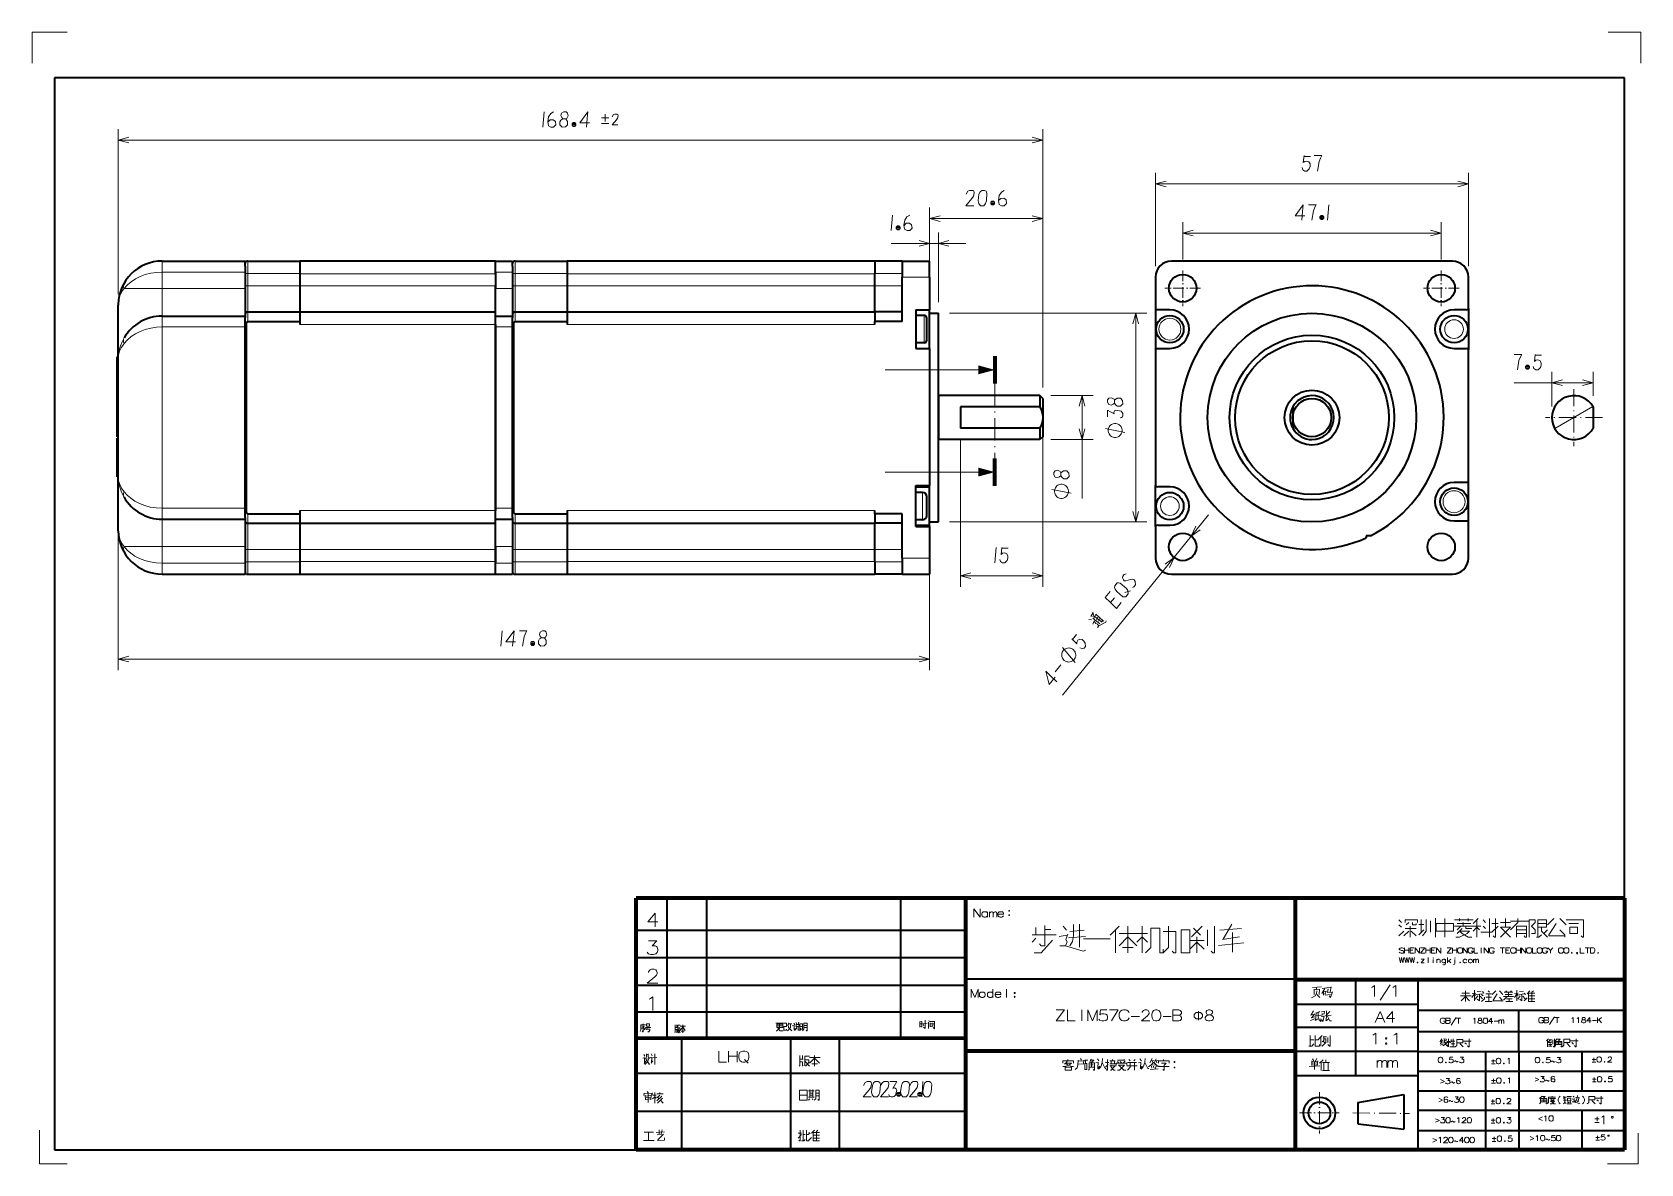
# Model space of a CAD drawing. Extents: x 2 to 295, y 3 to 209.
import ezdxf

# ---------------------------------------------------------------- set-up
doc = ezdxf.new("R2010")
doc.units = 0
doc.linetypes.add('DASHDOT', pattern=[18.5, 12, -3, 0.5, -3])

msp = doc.modelspace()

# ---------------------------------------------------------------- linework, layer by layer
at = {"color": 7, "lineweight": 13, "ltscale": 0.159123}
msp.add_line((8.43, 208.6), (2.07, 208.6), dxfattribs=at)
at = {"color": 7, "lineweight": 13, "ltscale": 0.141278}
for p, q in [((2.07, 208.6), (2.07, 202.95)), ((295.09, 202.95), (295.09, 208.6))]:
    msp.add_line(p, q, dxfattribs=at)
at = {"color": 7, "lineweight": 13, "ltscale": 0.148703}
msp.add_line((289.15, 208.6), (295.09, 208.6), dxfattribs=at)
at = {"color": 7, "lineweight": 35}
for p, q in [((6.13, 200.3), (6.13, 5.1)), ((292.1, 200.3), (6.13, 200.3)), ((292.1, 50.92), (292.1, 200.3)), ((86.44, 166.92), (50.84, 166.92)), ((155.54, 166.92), (99.54, 166.92)), ((260.76, 166.92), (209.61, 166.92)), ((41.08, 121.47), (41.08, 155.37)), ((86.44, 157.65), (50.84, 157.65)), ((86.44, 155.35), (86.44, 121.48)), ((89.78, 121.47), (89.78, 155.37)), ((155.54, 157.65), (99.54, 157.65)), ((167.14, 119.42), (167.14, 157.42)), ((40.84, 121.92), (40.84, 154.92)), ((86.44, 121.92), (86.44, 154.92)), ((89.54, 121.92), (89.54, 154.92)), ((165.54, 151.03), (165.54, 126.05)), ((206.69, 151.03), (206.69, 126.05)), ((263.69, 126.61), (263.69, 150.79)), ((17.74, 127.57), (17.74, 149.27)), ((50.84, 119.18), (86.44, 119.18)), ((99.54, 119.18), (155.54, 119.18)), ((50.84, 109.92), (86.44, 109.92)), ((99.54, 109.92), (155.54, 109.92)), ((209.61, 109.92), (260.76, 109.92)), ((117.75, 25.37), (117.75, 50.92)), ((124.96, 25.43), (124.96, 50.92)), ((160.26, 50.92), (160.26, 25.47)), ((112.1, 45.1), (172.1, 45.1)), ((112.1, 40.1), (172.1, 40.1)), ((232.1, 36.19), (172.1, 36.19)), ((254.45, 36.1), (254.45, 5)), ((112.1, 35.1), (172.1, 35.1)), ((112.1, 30.2), (172.1, 30.2)), ((232.1, 31.64), (254.45, 31.64)), ((254.45, 30.55), (292, 30.55)), ((232.1, 27.4), (254.46, 27.4)), ((254.58, 26.66), (292.23, 26.66)), ((120.33, 25.28), (120.37, 4.94)), ((140.2, 25.39), (140.2, 5.39)), ((149.05, 25.31), (149.05, 4.96)), ((232.29, 23.05), (254.64, 23.05)), ((254.45, 23.01), (292, 23.01)), ((112.09, 19.02), (172.09, 19.02)), ((232.1, 18.61), (254.45, 18.61)), ((254.39, 19.43), (291.94, 19.43)), ((254.58, 15.85), (292.13, 15.85)), ((112.1, 12.11), (142.1, 12.11)), ((142.1, 12.11), (172.1, 12.11)), ((254.58, 12.33), (292.13, 12.33)), ((254.52, 8.62), (292.06, 8.62)), ((6.13, 5.1), (112.1, 5.1))]:
    msp.add_line(p, q, dxfattribs=at)
at = {"color": 7, "lineweight": 13}
for p, q in [((17.74, 160.92), (17.74, 190.95)), ((186.14, 143.92), (186.14, 190.95)), ((17.74, 188.95), (186.14, 188.95)), ((206.69, 180.97), (263.69, 180.97)), ((186.14, 143.92), (186.14, 176.65)), ((165.54, 174.65), (186.14, 174.65)), ((211.64, 172.02), (258.74, 172.02)), ((50.84, 164.62), (86.44, 164.62)), ((99.54, 164.62), (155.54, 164.62)), ((86.44, 162.42), (50.84, 162.42)), ((155.54, 162.42), (99.54, 162.42)), ((50.84, 155.35), (86.44, 155.35)), ((99.54, 155.35), (155.54, 155.35)), ((169.14, 157.42), (205.09, 157.42)), ((203.09, 119.42), (203.09, 157.42)), ((25.74, 154.92), (25.74, 121.92)), ((17.74, 147.27), (17.74, 92.46)), ((177.43, 147.11), (157.43, 147.11)), ((186.14, 136.42), (186.14, 107.62)), ((171.14, 134.48), (171.14, 107.62)), ((177.43, 128.5), (157.43, 128.5)), ((86.44, 121.48), (50.84, 121.48)), ((155.54, 121.48), (99.54, 121.48)), ((189.77, 87.85), (216.36, 120.7)), ((169.14, 119.42), (205.09, 119.42)), ((86.44, 114.42), (50.84, 114.42)), ((155.54, 114.42), (99.54, 114.42)), ((86.44, 112.22), (50.84, 112.22)), ((155.54, 112.22), (99.54, 112.22)), ((17.74, 94.46), (165.54, 94.46))]:
    msp.add_line(p, q, dxfattribs=at)
at = {"color": 7, "lineweight": 13, "ltscale": 0.424289}
for p, q in [((206.69, 165.99), (206.69, 182.97)), ((263.69, 165.99), (263.69, 182.97))]:
    msp.add_line(p, q, dxfattribs=at)
at = {"color": 7, "lineweight": 13, "ltscale": 0.26647}
msp.add_line((165.54, 165.99), (165.54, 176.65), dxfattribs=at)
at = {"color": 7, "lineweight": 13, "ltscale": 0.170033}
for p, q in [((211.64, 167.22), (211.64, 174.02)), ((258.74, 167.22), (258.74, 174.02))]:
    msp.add_line(p, q, dxfattribs=at)
at = {"color": 7, "lineweight": 13, "ltscale": 0.339638}
msp.add_line((158.56, 170.13), (172.14, 170.13), dxfattribs=at)
at = {"color": 7, "lineweight": 13, "ltscale": 0.153352}
msp.add_line((165.54, 165.99), (165.54, 172.13), dxfattribs=at)
at = {"color": 7, "lineweight": 13, "ltscale": 0.317727}
msp.add_line((167.14, 159.42), (167.14, 172.13), dxfattribs=at)
at = {"color": 7, "lineweight": 35, "ltscale": 0.3775}
for p, q in [((25.74, 166.92), (40.84, 166.92)), ((25.74, 156.92), (40.84, 156.92)), ((25.74, 119.92), (40.84, 119.92)), ((25.74, 109.92), (40.84, 109.92))]:
    msp.add_line(p, q, dxfattribs=at)
at = {"color": 7, "lineweight": 13, "ltscale": 0.05}
for p, q in [((25.74, 164.92), (25.74, 166.92)), ((25.74, 154.92), (25.74, 156.92)), ((25.74, 119.92), (25.74, 121.92)), ((25.74, 109.92), (25.74, 111.92))]:
    msp.add_line(p, q, dxfattribs=at)
at = {"color": 7, "lineweight": 13, "ltscale": 0.3775}
for p, q in [((25.74, 164.92), (40.84, 164.92)), ((25.74, 161.92), (40.84, 161.92)), ((25.74, 154.92), (40.84, 154.92)), ((25.74, 121.92), (40.84, 121.92)), ((25.74, 114.92), (40.84, 114.92)), ((25.74, 111.92), (40.84, 111.92))]:
    msp.add_line(p, q, dxfattribs=at)
at = {"color": 7, "lineweight": 13, "ltscale": 0.075}
for p, q in [((25.74, 164.92), (25.74, 161.92)), ((25.74, 114.92), (25.74, 111.92))]:
    msp.add_line(p, q, dxfattribs=at)
at = {"color": 7, "lineweight": 35, "ltscale": 0.022615}
for p, q in [((40.84, 166.01), (40.84, 166.92)), ((89.54, 166.01), (89.54, 166.92))]:
    msp.add_line(p, q, dxfattribs=at)
at = {"color": 7, "lineweight": 35, "ltscale": 0.03301}
for p, q in [((40.84, 166.01), (40.84, 164.69)), ((89.54, 166.01), (89.54, 164.69))]:
    msp.add_line(p, q, dxfattribs=at)
at = {"color": 7, "lineweight": 35, "ltscale": 0.056875}
for p, q in [((40.84, 164.69), (40.84, 162.42)), ((50.84, 164.69), (50.84, 162.42)), ((89.54, 164.69), (89.54, 162.42)), ((99.54, 164.69), (99.54, 162.42)), ((155.54, 162.42), (155.54, 164.69)), ((40.84, 114.42), (40.84, 112.14)), ((50.84, 114.42), (50.84, 112.14)), ((89.54, 114.42), (89.54, 112.14)), ((99.54, 114.42), (99.54, 112.14)), ((155.54, 112.14), (155.54, 114.42))]:
    msp.add_line(p, q, dxfattribs=at)
at = {"color": 7, "lineweight": 13, "ltscale": 0.0125}
for p, q in [((40.84, 164.69), (41.34, 164.69)), ((89.54, 164.69), (90.04, 164.69)), ((41.34, 162.42), (40.84, 162.42)), ((90.04, 162.42), (89.54, 162.42)), ((41.34, 114.42), (40.84, 114.42)), ((90.04, 114.42), (89.54, 114.42)), ((40.84, 112.14), (41.34, 112.14)), ((89.54, 112.14), (90.04, 112.14))]:
    msp.add_line(p, q, dxfattribs=at)
at = {"color": 7, "lineweight": 35, "ltscale": 0.006585}
for p, q in [((41.34, 166.92), (41.08, 166.92)), ((90.04, 166.92), (89.78, 166.92)), ((41.08, 109.92), (41.34, 109.92)), ((89.78, 109.92), (90.04, 109.92))]:
    msp.add_line(p, q, dxfattribs=at)
at = {"color": 7, "lineweight": 35, "ltscale": 0.2375}
for p, q in [((41.34, 166.92), (50.84, 166.92)), ((90.04, 166.92), (99.54, 166.92)), ((41.34, 157.67), (50.84, 157.67)), ((41.34, 155.95), (50.84, 155.95)), ((90.04, 157.67), (99.54, 157.67)), ((90.04, 155.95), (99.54, 155.95)), ((41.34, 120.89), (50.84, 120.89)), ((90.04, 120.89), (99.54, 120.89)), ((41.34, 119.17), (50.84, 119.17)), ((90.04, 119.17), (99.54, 119.17)), ((41.34, 109.92), (50.84, 109.92)), ((90.04, 109.92), (99.54, 109.92))]:
    msp.add_line(p, q, dxfattribs=at)
at = {"color": 7, "lineweight": 13, "ltscale": 0.055625}
for p, q in [((41.34, 164.69), (41.34, 166.92)), ((90.04, 164.69), (90.04, 166.92)), ((41.34, 109.92), (41.34, 112.14)), ((90.04, 109.92), (90.04, 112.14))]:
    msp.add_line(p, q, dxfattribs=at)
at = {"color": 7, "lineweight": 13, "ltscale": 0.2375}
for p, q in [((41.34, 164.69), (50.84, 164.69)), ((90.04, 164.69), (99.54, 164.69)), ((41.34, 162.42), (50.84, 162.42)), ((90.04, 162.42), (99.54, 162.42)), ((41.34, 114.42), (50.84, 114.42)), ((90.04, 114.42), (99.54, 114.42)), ((41.34, 112.14), (50.84, 112.14)), ((90.04, 112.14), (99.54, 112.14))]:
    msp.add_line(p, q, dxfattribs=at)
at = {"color": 7, "lineweight": 13, "ltscale": 0.056875}
for p, q in [((41.34, 162.42), (41.34, 164.69)), ((90.04, 162.42), (90.04, 164.69)), ((41.34, 112.14), (41.34, 114.42)), ((90.04, 112.14), (90.04, 114.42))]:
    msp.add_line(p, q, dxfattribs=at)
at = {"color": 7, "lineweight": 35, "ltscale": 0.055625}
for p, q in [((50.84, 166.92), (50.84, 164.69)), ((99.54, 166.92), (99.54, 164.69)), ((155.54, 166.92), (155.54, 164.69)), ((50.84, 112.14), (50.84, 109.92)), ((99.54, 112.14), (99.54, 109.92)), ((155.54, 112.14), (155.54, 109.92))]:
    msp.add_line(p, q, dxfattribs=at)
at = {"color": 7, "lineweight": 35, "ltscale": 0.0775}
for p, q in [((86.44, 166.92), (89.54, 166.92)), ((86.44, 156.92), (89.54, 156.92)), ((86.44, 119.92), (89.54, 119.92)), ((86.44, 109.92), (89.54, 109.92))]:
    msp.add_line(p, q, dxfattribs=at)
at = {"color": 7, "lineweight": 35, "ltscale": 0.05}
for p, q in [((86.44, 164.92), (86.44, 166.92)), ((86.44, 154.92), (86.44, 156.92)), ((86.44, 119.92), (86.44, 121.92)), ((86.44, 109.92), (86.44, 111.92))]:
    msp.add_line(p, q, dxfattribs=at)
at = {"color": 7, "lineweight": 35, "ltscale": 0.0575}
for p, q in [((86.44, 164.62), (86.44, 166.92)), ((86.44, 155.35), (86.44, 157.65)), ((86.44, 119.18), (86.44, 121.48)), ((86.44, 109.92), (86.44, 112.22))]:
    msp.add_line(p, q, dxfattribs=at)
at = {"color": 7, "lineweight": 35, "ltscale": 0.075}
for p, q in [((86.44, 164.92), (86.44, 161.92)), ((86.44, 114.92), (86.44, 111.92))]:
    msp.add_line(p, q, dxfattribs=at)
at = {"color": 7, "lineweight": 13, "ltscale": 0.0775}
for p, q in [((86.44, 164.92), (89.54, 164.92)), ((86.44, 161.92), (89.54, 161.92)), ((86.44, 154.92), (89.54, 154.92)), ((86.44, 121.92), (89.54, 121.92)), ((86.44, 114.92), (89.54, 114.92)), ((86.44, 111.92), (89.54, 111.92))]:
    msp.add_line(p, q, dxfattribs=at)
at = {"color": 7, "lineweight": 35, "ltscale": 0.055}
for p, q in [((86.44, 164.62), (86.44, 162.42)), ((86.44, 112.22), (86.44, 114.42))]:
    msp.add_line(p, q, dxfattribs=at)
at = {"color": 7, "lineweight": 35, "ltscale": 0.125}
for p, q in [((160.54, 166.92), (155.54, 166.92)), ((160.54, 166.92), (165.54, 166.92)), ((86.44, 156.92), (86.44, 161.92)), ((160.54, 157.67), (155.54, 157.67)), ((160.54, 155.95), (155.54, 155.95)), ((160.54, 120.89), (155.54, 120.89)), ((86.44, 114.92), (86.44, 119.92)), ((160.54, 119.17), (155.54, 119.17)), ((160.54, 109.92), (155.54, 109.92)), ((160.54, 109.92), (165.54, 109.92))]:
    msp.add_line(p, q, dxfattribs=at)
at = {"color": 7, "lineweight": 13, "ltscale": 0.125}
for p, q in [((160.54, 164.69), (155.54, 164.69)), ((25.74, 156.92), (25.74, 161.92)), ((160.54, 162.42), (155.54, 162.42)), ((160.54, 163.99), (165.54, 163.99)), ((164.54, 152.03), (164.54, 157.03)), ((164.24, 124.81), (164.24, 119.81)), ((25.74, 114.92), (25.74, 119.92)), ((160.54, 114.42), (155.54, 114.42)), ((160.54, 112.14), (155.54, 112.14)), ((160.54, 112.84), (165.54, 112.84))]:
    msp.add_line(p, q, dxfattribs=at)
at = {"color": 7, "lineweight": 35, "ltscale": 0.073125}
for p, q in [((160.54, 166.92), (160.54, 163.99)), ((165.54, 163.99), (165.54, 166.92)), ((160.54, 112.84), (160.54, 109.92)), ((165.54, 112.84), (165.54, 109.92))]:
    msp.add_line(p, q, dxfattribs=at)
at = {"color": 7, "linetype": 'DASHDOT', "lineweight": 13, "ltscale": 0.1625}
for p, q in [((211.64, 165.22), (211.64, 158.72)), ((258.74, 165.22), (258.74, 158.72)), ((214.89, 161.97), (208.39, 161.97)), ((261.99, 161.97), (255.49, 161.97))]:
    msp.add_line(p, q, dxfattribs=at)
at = {"color": 7, "lineweight": 13, "ltscale": 0.173205}
for p, q in [((25.74, 161.92), (18.81, 161.92)), ((18.81, 114.92), (25.74, 114.92))]:
    msp.add_line(p, q, dxfattribs=at)
at = {"color": 7, "lineweight": 35, "ltscale": 0.13125}
for p, q in [((40.84, 162.42), (40.84, 157.17)), ((89.54, 162.42), (89.54, 157.17)), ((40.84, 119.67), (40.84, 114.42)), ((89.54, 119.67), (89.54, 114.42))]:
    msp.add_line(p, q, dxfattribs=at)
at = {"color": 7, "lineweight": 13, "ltscale": 0.11875}
for p, q in [((41.34, 157.67), (41.34, 162.42)), ((90.04, 157.67), (90.04, 162.42)), ((41.34, 114.42), (41.34, 119.17)), ((90.04, 114.42), (90.04, 119.17))]:
    msp.add_line(p, q, dxfattribs=at)
at = {"color": 7, "lineweight": 35, "ltscale": 0.11875}
for p, q in [((50.84, 162.42), (50.84, 157.67)), ((99.54, 162.42), (99.54, 157.67)), ((155.54, 157.67), (155.54, 162.42)), ((50.84, 119.17), (50.84, 114.42)), ((99.54, 119.17), (99.54, 114.42)), ((155.54, 114.42), (155.54, 119.17))]:
    msp.add_line(p, q, dxfattribs=at)
at = {"color": 7, "lineweight": 35, "ltscale": 0.119125}
for p, q in [((86.44, 157.65), (86.44, 162.42)), ((86.44, 114.42), (86.44, 119.18))]:
    msp.add_line(p, q, dxfattribs=at)
at = {"color": 7, "lineweight": 35, "ltscale": 0.201061}
for p, q in [((160.54, 155.95), (160.54, 163.99)), ((160.54, 112.84), (160.54, 120.89))]:
    msp.add_line(p, q, dxfattribs=at)
at = {"color": 7, "lineweight": 35, "ltscale": 0.149125}
for p, q in [((165.54, 163.99), (165.54, 158.03)), ((206.69, 163.99), (206.69, 158.03))]:
    msp.add_line(p, q, dxfattribs=at)
at = {"color": 7, "lineweight": 35, "ltscale": 0.14329}
for p, q in [((263.69, 158.26), (263.69, 163.99)), ((165.54, 118.58), (165.54, 112.84)), ((206.69, 118.58), (206.69, 112.84))]:
    msp.add_line(p, q, dxfattribs=at)
at = {"color": 7, "lineweight": 35, "ltscale": 0.002844}
msp.add_line((17.74, 159.03), (17.74, 158.92), dxfattribs=at)
at = {"color": 7, "lineweight": 35, "ltscale": 0.241228}
for p, q in [((17.74, 149.27), (17.74, 158.92)), ((17.74, 117.92), (17.74, 127.57))]:
    msp.add_line(p, q, dxfattribs=at)
at = {"color": 7, "lineweight": 35, "ltscale": 0.186831}
msp.add_line((263.69, 158.26), (263.69, 150.79), dxfattribs=at)
at = {"color": 7, "lineweight": 35, "ltscale": 0.014417}
for p, q in [((40.84, 157.17), (40.84, 156.59)), ((89.54, 157.17), (89.54, 156.59)), ((40.84, 120.25), (40.84, 119.67)), ((89.54, 120.25), (89.54, 119.67))]:
    msp.add_line(p, q, dxfattribs=at)
at = {"color": 7, "lineweight": 35, "ltscale": 0.041833}
for p, q in [((40.84, 154.92), (40.84, 156.59)), ((89.54, 154.92), (89.54, 156.59)), ((40.84, 120.25), (40.84, 121.92)), ((89.54, 120.25), (89.54, 121.92))]:
    msp.add_line(p, q, dxfattribs=at)
at = {"color": 7, "lineweight": 13, "ltscale": 0.005915}
for p, q in [((40.84, 155.37), (41.08, 155.37)), ((89.54, 155.37), (89.78, 155.37)), ((41.08, 121.47), (40.84, 121.47)), ((89.78, 121.47), (89.54, 121.47))]:
    msp.add_line(p, q, dxfattribs=at)
at = {"color": 7, "lineweight": 13, "ltscale": 0.042936}
for p, q in [((41.34, 155.95), (41.34, 157.67)), ((90.04, 155.95), (90.04, 157.67)), ((41.34, 119.17), (41.34, 120.89)), ((90.04, 119.17), (90.04, 120.89))]:
    msp.add_line(p, q, dxfattribs=at)
at = {"color": 7, "lineweight": 35, "ltscale": 0.042936}
for p, q in [((50.84, 157.67), (50.84, 155.95)), ((99.54, 157.67), (99.54, 155.95)), ((155.54, 157.67), (155.54, 155.95)), ((50.84, 120.89), (50.84, 119.17)), ((99.54, 120.89), (99.54, 119.17)), ((155.54, 120.89), (155.54, 119.17))]:
    msp.add_line(p, q, dxfattribs=at)
at = {"color": 7, "lineweight": 35, "ltscale": 0.014939}
for p, q in [((50.84, 155.95), (50.84, 155.35)), ((99.54, 155.95), (99.54, 155.35)), ((155.54, 155.35), (155.54, 155.95)), ((50.84, 121.48), (50.84, 120.89)), ((99.54, 121.48), (99.54, 120.89)), ((155.54, 120.89), (155.54, 121.48))]:
    msp.add_line(p, q, dxfattribs=at)
at = {"color": 7, "lineweight": 35, "ltscale": 0.175}
for p, q in [((163.04, 158.03), (163.04, 151.03)), ((165.54, 151.03), (165.54, 158.03)), ((206.69, 158.03), (206.69, 151.03)), ((17.54, 127.66), (17.54, 134.66)), ((263.69, 119.61), (263.69, 126.61)), ((165.54, 118.81), (165.54, 125.81))]:
    msp.add_line(p, q, dxfattribs=at)
at = {"color": 7, "lineweight": 35, "ltscale": 0.0625}
for p, q in [((163.04, 158.03), (165.54, 158.03)), ((163.04, 151.03), (165.54, 151.03)), ((163.04, 126.05), (165.54, 126.05)), ((163.04, 125.81), (165.54, 125.81)), ((163.04, 118.81), (165.54, 118.81)), ((163.04, 118.58), (165.54, 118.58))]:
    msp.add_line(p, q, dxfattribs=at)
at = {"color": 7, "lineweight": 35, "ltscale": 0.0375}
for p, q in [((164.54, 157.03), (163.04, 157.03)), ((164.54, 152.03), (163.04, 152.03))]:
    msp.add_line(p, q, dxfattribs=at)
at = {"color": 7, "lineweight": 35, "ltscale": 0.1}
msp.add_line((165.04, 152.53), (165.04, 156.53), dxfattribs=at)
at = {"color": 7, "lineweight": 35, "ltscale": 0.040001}
for p, q in [((165.54, 157.42), (167.14, 157.42)), ((165.54, 119.42), (167.14, 119.42))]:
    msp.add_line(p, q, dxfattribs=at)
at = {"color": 7, "lineweight": 35, "ltscale": 0.065583}
for p, q in [((209.31, 158.03), (206.69, 158.03)), ((206.69, 151.03), (209.31, 151.03))]:
    msp.add_line(p, q, dxfattribs=at)
at = {"color": 7, "lineweight": 35, "ltscale": 0.054959}
for p, q in [((263.26, 158.03), (261.07, 158.03)), ((261.07, 151.03), (263.26, 151.03))]:
    msp.add_line(p, q, dxfattribs=at)
at = {"color": 7, "lineweight": 35, "ltscale": 0.005}
for p, q in [((17.54, 149.51), (17.74, 149.51)), ((17.54, 149.24), (17.74, 149.24)), ((17.54, 148.64), (17.74, 148.64)), ((17.54, 147.45), (17.74, 147.45)), ((17.54, 147.34), (17.74, 147.34)), ((17.54, 146.74), (17.74, 146.74)), ((17.54, 146.5), (17.74, 146.5)), ((17.54, 146.44), (17.74, 146.44)), ((17.54, 144.93), (17.74, 144.93)), ((17.54, 144.36), (17.74, 144.36)), ((17.54, 142.6), (17.74, 142.6)), ((17.54, 141.91), (17.74, 141.91)), ((17.54, 141.74), (17.74, 141.74)), ((17.54, 141.33), (17.74, 141.33)), ((17.54, 141.12), (17.74, 141.12)), ((17.54, 140.47), (17.74, 140.47)), ((17.54, 140.32), (17.74, 140.32)), ((17.54, 140.27), (17.74, 140.27)), ((17.54, 138), (17.74, 138)), ((17.54, 137.85), (17.74, 137.85)), ((17.54, 137.8), (17.74, 137.8)), ((17.54, 134.9), (17.74, 134.9)), ((17.54, 134.66), (17.74, 134.66)), ((17.54, 127.66), (17.74, 127.66))]:
    msp.add_line(p, q, dxfattribs=at)
at = {"color": 7, "lineweight": 35, "ltscale": 0.006561}
msp.add_line((17.54, 149.24), (17.54, 149.51), dxfattribs=at)
at = {"color": 7, "lineweight": 100, "ltscale": 0.125}
for p, q in [((177.43, 149.61), (177.43, 144.61)), ((177.43, 126), (177.43, 131))]:
    msp.add_line(p, q, dxfattribs=at)
at = {"color": 7, "lineweight": 35, "ltscale": 0.015057}
for p, q in [((17.54, 148.64), (17.54, 149.24)), ((17.54, 146.74), (17.54, 147.34))]:
    msp.add_line(p, q, dxfattribs=at)
at = {"color": 7, "lineweight": 35, "ltscale": 0.029712}
msp.add_line((17.54, 147.45), (17.54, 148.64), dxfattribs=at)
at = {"color": 7, "lineweight": 35, "ltscale": 0.002789}
msp.add_line((17.54, 147.34), (17.54, 147.45), dxfattribs=at)
at = {"color": 7, "lineweight": 35, "ltscale": 0.006044}
msp.add_line((17.54, 146.5), (17.54, 146.74), dxfattribs=at)
at = {"color": 7, "lineweight": 35, "ltscale": 0.000109863}
msp.add_line((17.74, 149.27), (17.74, 149.27), dxfattribs=at)
at = {"color": 7, "lineweight": 13, "ltscale": 0.158575}
msp.add_line((278.91, 140.42), (278.91, 146.76), dxfattribs=at)
at = {"color": 7, "lineweight": 13, "ltscale": 0.110163}
msp.add_line((286.41, 142.36), (286.41, 146.76), dxfattribs=at)
at = {"color": 7, "lineweight": 35, "ltscale": 0.001312}
for p, q in [((17.54, 146.44), (17.54, 146.5)), ((17.54, 140.27), (17.54, 140.32)), ((17.54, 137.8), (17.54, 137.85))]:
    msp.add_line(p, q, dxfattribs=at)
at = {"color": 7, "lineweight": 35, "ltscale": 0.037966}
msp.add_line((17.54, 144.93), (17.54, 146.44), dxfattribs=at)
at = {"color": 7, "lineweight": 35, "ltscale": 0.014036}
msp.add_line((17.54, 144.36), (17.54, 144.93), dxfattribs=at)
at = {"color": 7, "lineweight": 35, "ltscale": 0.044187}
msp.add_line((17.54, 142.6), (17.54, 144.36), dxfattribs=at)
at = {"color": 7, "linetype": 'DASHDOT', "lineweight": 13, "ltscale": 0.340192}
msp.add_line((177.43, 144.61), (177.43, 131), dxfattribs=at)
at = {"color": 7, "lineweight": 13, "ltscale": 0.359638}
msp.add_line((272.03, 144.76), (286.41, 144.76), dxfattribs=at)
at = {"color": 7, "linetype": 'DASHDOT', "lineweight": 13, "ltscale": 0.26}
msp.add_line((282.91, 143.62), (282.91, 133.22), dxfattribs=at)
at = {"color": 7, "lineweight": 35, "ltscale": 0.017152}
msp.add_line((17.54, 141.91), (17.54, 142.6), dxfattribs=at)
at = {"color": 7, "lineweight": 35, "ltscale": 0.004172}
msp.add_line((17.54, 141.74), (17.54, 141.91), dxfattribs=at)
at = {"color": 7, "lineweight": 35, "ltscale": 0.010321}
msp.add_line((17.54, 141.33), (17.54, 141.74), dxfattribs=at)
at = {"color": 7, "lineweight": 35, "ltscale": 0.005249}
msp.add_line((17.54, 141.12), (17.54, 141.33), dxfattribs=at)
at = {"color": 7, "lineweight": 35, "ltscale": 0.016312}
msp.add_line((17.54, 140.47), (17.54, 141.12), dxfattribs=at)
at = {"color": 7, "lineweight": 35, "ltscale": 0.4625}
for p, q in [((185.64, 142.42), (167.14, 142.42)), ((185.64, 134.42), (167.14, 134.42))]:
    msp.add_line(p, q, dxfattribs=at)
at = {"color": 7, "lineweight": 35, "ltscale": 0.2}
msp.add_line((167.14, 142.42), (167.14, 134.42), dxfattribs=at)
at = {"color": 7, "lineweight": 35, "ltscale": 0.051588}
for p, q in [((185.64, 142.42), (185.64, 140.36)), ((185.64, 136.48), (185.64, 134.42))]:
    msp.add_line(p, q, dxfattribs=at)
at = {"color": 7, "lineweight": 35, "ltscale": 0.017678}
for p, q in [((186.14, 141.92), (185.64, 142.42)), ((186.14, 134.92), (185.64, 134.42))]:
    msp.add_line(p, q, dxfattribs=at)
at = {"color": 7, "lineweight": 35, "ltscale": 0.0875}
for p, q in [((186.14, 141.92), (186.14, 138.42)), ((186.14, 138.42), (186.14, 134.92))]:
    msp.add_line(p, q, dxfattribs=at)
at = {"color": 7, "lineweight": 13, "ltscale": 0.191669}
for p, q in [((187.64, 142.42), (195.31, 142.42)), ((187.64, 134.42), (195.31, 134.42))]:
    msp.add_line(p, q, dxfattribs=at)
at = {"color": 7, "lineweight": 13, "ltscale": 0.467623}
msp.add_line((193.31, 123.71), (193.31, 142.42), dxfattribs=at)
at = {"color": 7, "lineweight": 35, "ltscale": 0.003707}
for p, q in [((17.54, 140.32), (17.54, 140.47)), ((17.54, 137.85), (17.54, 138))]:
    msp.add_line(p, q, dxfattribs=at)
at = {"color": 7, "lineweight": 35, "ltscale": 0.056787}
msp.add_line((17.54, 138), (17.54, 140.27), dxfattribs=at)
at = {"color": 7, "lineweight": 35, "ltscale": 0.072477}
msp.add_line((17.54, 134.9), (17.54, 137.8), dxfattribs=at)
at = {"color": 7, "lineweight": 35, "ltscale": 0.096825}
for p, q in [((171.14, 140.36), (171.14, 136.48)), ((286.41, 140.36), (286.41, 136.48))]:
    msp.add_line(p, q, dxfattribs=at)
at = {"color": 7, "lineweight": 35, "ltscale": 0.3625}
for p, q in [((185.64, 140.36), (171.14, 140.36)), ((185.64, 136.48), (171.14, 136.48))]:
    msp.add_line(p, q, dxfattribs=at)
at = {"color": 7, "lineweight": 35, "ltscale": 0.048412}
for p, q in [((231.69, 140.36), (231.69, 138.42)), ((231.69, 138.42), (231.69, 136.48))]:
    msp.add_line(p, q, dxfattribs=at)
at = {"color": 7, "linetype": 'DASHDOT', "lineweight": 13, "ltscale": 0.260001}
msp.add_line((288.11, 138.42), (277.71, 138.42), dxfattribs=at)
at = {"color": 7, "lineweight": 13, "ltscale": 0.199935}
msp.add_line((279.45, 136.42), (286.38, 140.42), dxfattribs=at)
at = {"color": 7, "lineweight": 35, "ltscale": 0.000109673}
msp.add_line((17.74, 127.56), (17.74, 127.57), dxfattribs=at)
at = {"color": 7, "lineweight": 35, "ltscale": 0.18683}
for p, q in [((163.04, 118.58), (163.04, 126.05)), ((206.69, 118.58), (206.69, 126.05))]:
    msp.add_line(p, q, dxfattribs=at)
at = {"color": 7, "lineweight": 35, "ltscale": 0.005915}
for p, q in [((165.54, 125.81), (165.54, 126.05)), ((165.54, 118.58), (165.54, 118.81))]:
    msp.add_line(p, q, dxfattribs=at)
at = {"color": 7, "lineweight": 35, "ltscale": 0.0655}
for p, q in [((263.69, 126.61), (261.07, 126.61)), ((261.07, 119.61), (263.69, 119.61))]:
    msp.add_line(p, q, dxfattribs=at)
at = {"color": 7, "lineweight": 35, "ltscale": 0.03}
for p, q in [((164.24, 124.81), (163.04, 124.81)), ((164.24, 119.81), (163.04, 119.81))]:
    msp.add_line(p, q, dxfattribs=at)
at = {"color": 7, "lineweight": 35, "ltscale": 0.085}
msp.add_line((165.04, 120.61), (165.04, 124.01), dxfattribs=at)
at = {"color": 7, "lineweight": 35, "ltscale": 0.054958}
for p, q in [((209.31, 125.81), (207.11, 125.81)), ((207.11, 118.81), (209.31, 118.81))]:
    msp.add_line(p, q, dxfattribs=at)
at = {"color": 7, "lineweight": 35, "ltscale": 0.002826}
msp.add_line((17.74, 117.81), (17.74, 117.92), dxfattribs=at)
at = {"color": 7, "lineweight": 35, "ltscale": 0.169263}
msp.add_line((263.69, 112.84), (263.69, 119.61), dxfattribs=at)
at = {"color": 7, "lineweight": 35, "ltscale": 0.009112}
msp.add_line((245.07, 116.91), (245.07, 116.55), dxfattribs=at)
at = {"color": 7, "lineweight": 35, "ltscale": 0.019241}
msp.add_line((245.84, 116.91), (245.07, 116.91), dxfattribs=at)
at = {"color": 7, "lineweight": 35, "ltscale": 0.033012}
for p, q in [((40.84, 112.14), (40.84, 110.82)), ((89.54, 112.14), (89.54, 110.82))]:
    msp.add_line(p, q, dxfattribs=at)
at = {"color": 7, "lineweight": 35, "ltscale": 0.022613}
for p, q in [((40.84, 110.82), (40.84, 109.92)), ((89.54, 110.82), (89.54, 109.92))]:
    msp.add_line(p, q, dxfattribs=at)
at = {"color": 7, "lineweight": 13, "ltscale": 0.459498}
msp.add_line((165.54, 110.84), (165.54, 92.46), dxfattribs=at)
at = {"color": 7, "lineweight": 13, "ltscale": 0.375}
msp.add_line((171.14, 109.62), (186.14, 109.62), dxfattribs=at)
at = {"color": 7, "lineweight": 70}
for p, q in [((112.1, 5.1), (112.1, 50.92)), ((292.1, 50.92), (112.1, 50.92)), ((172.1, 50.92), (172.1, 5.1)), ((232.1, 50.92), (232.1, 5.1)), ((292.1, 50.92), (292.1, 5.1)), ((232.1, 36.1), (292.1, 36.1)), ((112.18, 25.42), (172.18, 25.48)), ((172.1, 23.1), (232.1, 23.1)), ((292.1, 5.1), (112.1, 5.1))]:
    msp.add_line(p, q, dxfattribs=at)
at = {"color": 7, "lineweight": 35, "ltscale": 0.435424}
msp.add_line((243.09, 36.1), (243.09, 18.68), dxfattribs=at)
at = {"color": 7, "lineweight": 35, "ltscale": 0.188464}
msp.add_line((272.88, 23.08), (272.88, 30.62), dxfattribs=at)
at = {"color": 7, "lineweight": 35, "ltscale": 0.450343}
msp.add_line((266.81, 23.01), (266.81, 5), dxfattribs=at)
at = {"color": 7, "lineweight": 35, "ltscale": 0.451943}
msp.add_line((272.88, 23.08), (272.88, 5), dxfattribs=at)
at = {"color": 7, "lineweight": 35, "ltscale": 0.179109}
msp.add_line((284.34, 23.01), (284.34, 15.85), dxfattribs=at)
at = {"color": 7, "linetype": 'DASHDOT', "lineweight": 13, "ltscale": 0.188228}
msp.add_line((236.54, 15.6), (236.54, 8.07), dxfattribs=at)
at = {"color": 7, "lineweight": 35, "ltscale": 0.21292}
msp.add_line((243.55, 13.68), (251.94, 15.15), dxfattribs=at)
at = {"color": 7, "lineweight": 35, "ltscale": 0.157171}
msp.add_line((251.94, 15.15), (251.94, 8.86), dxfattribs=at)
at = {"color": 7, "linetype": 'DASHDOT', "lineweight": 13, "ltscale": 0.18091}
msp.add_line((232.92, 11.8), (240.16, 11.8), dxfattribs=at)
at = {"color": 7, "linetype": 'DASHDOT', "lineweight": 13, "ltscale": 0.25754}
msp.add_line((242.65, 11.8), (252.95, 11.72), dxfattribs=at)
at = {"color": 7, "lineweight": 35, "ltscale": 0.095996}
msp.add_line((243.55, 13.68), (243.55, 9.84), dxfattribs=at)
at = {"color": 7, "lineweight": 35, "ltscale": 0.180779}
msp.add_line((284.34, 12.33), (284.34, 5.1), dxfattribs=at)
at = {"color": 7, "lineweight": 35, "ltscale": 0.211155}
msp.add_line((243.55, 9.84), (251.94, 8.86), dxfattribs=at)
at = {"color": 7, "lineweight": 13, "ltscale": 0.152736}
msp.add_line((3.41, 2.54), (3.41, 8.65), dxfattribs=at)
at = {"color": 7, "lineweight": 13, "ltscale": 0.140191}
msp.add_line((294.58, 2.54), (294.58, 8.15), dxfattribs=at)
at = {"color": 7, "lineweight": 13, "ltscale": 0.125929}
msp.add_line((3.41, 2.54), (8.44, 2.54), dxfattribs=at)
at = {"color": 7, "lineweight": 13, "ltscale": 0.139202}
msp.add_line((289.01, 2.54), (294.58, 2.54), dxfattribs=at)
at = {"color": 7, "lineweight": 13}
for points in [[(95.3, 194.1), (95.19, 192.7), (95.09, 191.3)], [(97.05, 194.1), (96.52, 193.79), (96.14, 193.19), (96, 192.28), (96.1, 191.55), (96.56, 191.3), (97.05, 191.3), (97.47, 191.72), (97.4, 192.35), (96.98, 192.67), (96.42, 192.63), (96.03, 192.25)], [(99.25, 192.81), (99.46, 192.91), (99.71, 193.37), (99.6, 193.86), (99.32, 194.1), (98.9, 194.1), (98.48, 193.86), (98.38, 193.44), (98.52, 193.05), (98.73, 192.81)], [(103.03, 191.3), (103.17, 192.88), (103.28, 194.1), (101.81, 192.07), (103.56, 192.07)], [(106.44, 193.66), (106.44, 192.34)], [(108.75, 191.72), (107.72, 191.72), (108.5, 192.65), (108.7, 192.95), (108.79, 193.37), (108.75, 193.61), (108.62, 193.68), (108.21, 193.68), (107.99, 193.59), (107.74, 193.19)], [(101.11, 191.79), (100.41, 191.79)], [(100.48, 192), (101.04, 192)], [(100.48, 191.58), (101.04, 191.58)], [(105.78, 193), (107.1, 193)], [(105.78, 191.97), (107.1, 191.97)], [(19.67, 189.47), (17.74, 188.95), (19.67, 188.44)], [(184.21, 188.44), (186.14, 188.95), (184.21, 189.47)], [(233.4, 183.95), (233.54, 183.56), (233.86, 183.32), (234.28, 183.32), (234.7, 183.74), (234.84, 184.16), (234.84, 184.61), (234.63, 185), (234.24, 185.14), (233.86, 185.07), (233.61, 184.86), (233.75, 186.12)], [(233.75, 185.98), (234.91, 185.98)], [(236.2, 183.32), (236.48, 185.03), (236.73, 185.66), (236.97, 186.12), (235.61, 186.12)], [(173.6, 177), (172.13, 177), (173.25, 178.33), (173.53, 178.75), (173.67, 179.35), (173.6, 179.7), (173.43, 179.8), (172.83, 179.8), (172.52, 179.66), (172.17, 179.1)], [(179.13, 179.8), (178.61, 179.49), (178.22, 178.89), (178.08, 177.98), (178.19, 177.25), (178.64, 177), (179.13, 177), (179.55, 177.42), (179.48, 178.05), (179.06, 178.37), (178.5, 178.33), (178.12, 177.95)], [(208.62, 181.48), (206.69, 180.97), (208.62, 180.45)], [(261.76, 180.45), (263.69, 180.97), (261.76, 181.48)], [(177.38, 177.49), (176.68, 177.49)], [(176.75, 177.7), (177.31, 177.7)], [(176.75, 177.28), (177.31, 177.28)], [(233.35, 174.37), (233.49, 175.95), (233.6, 177.17), (232.13, 175.14), (233.88, 175.14)], [(235.17, 174.37), (235.45, 176.09), (235.7, 176.72), (235.94, 177.17), (234.58, 177.17)], [(238.25, 177.17), (238.15, 175.77), (238.04, 174.37)], [(158.77, 175.28), (158.66, 173.88), (158.56, 172.48)], [(160.17, 172.97), (159.47, 172.97)], [(159.54, 173.18), (160.1, 173.18)], [(161.92, 175.28), (161.39, 174.96), (161.01, 174.37), (160.87, 173.46), (160.97, 172.72), (161.43, 172.48), (161.92, 172.48), (162.34, 172.9), (162.27, 173.53), (161.85, 173.84), (161.29, 173.81), (160.9, 173.42)], [(167.47, 175.17), (165.54, 174.65), (167.47, 174.14)], [(184.21, 174.14), (186.14, 174.65), (184.21, 175.17)], [(237.34, 174.86), (236.64, 174.86)], [(236.71, 175.07), (237.27, 175.07)], [(236.71, 174.65), (237.27, 174.65)], [(159.54, 172.76), (160.1, 172.76)], [(163.61, 169.61), (165.54, 170.13), (163.61, 170.65)], [(169.07, 170.65), (167.14, 170.13), (169.07, 169.61)], [(213.57, 172.54), (211.64, 172.02), (213.57, 171.5)], [(256.81, 171.5), (258.74, 172.02), (256.81, 172.54)], [(25.74, 164.92), (24.7, 164.87), (23.68, 164.72), (22.68, 164.46), (21.73, 164.11), (20.88, 163.68), (20.1, 163.17), (19.41, 162.58), (18.81, 161.92)], [(17.74, 158.92), (17.8, 159.7), (17.98, 160.45), (18.28, 161.14), (18.52, 161.54), (18.81, 161.92)], [(203.6, 155.49), (203.09, 157.42), (202.57, 155.49)], [(18.81, 152.92), (18.45, 152.21), (18.15, 151.49), (17.93, 150.75), (17.79, 150.01), (17.74, 149.27)], [(25.74, 154.92), (24.7, 154.87), (23.68, 154.72), (22.68, 154.46), (21.73, 154.11), (20.88, 153.68), (20.1, 153.17), (19.41, 152.58), (18.81, 151.92)], [(17.74, 149.27), (17.8, 149.88), (17.99, 150.49), (18.27, 151.1), (18.81, 151.92)], [(272.62, 147.11), (272.9, 148.83), (273.15, 149.46), (273.39, 149.91), (272.03, 149.91)], [(275.49, 147.74), (275.63, 147.36), (275.95, 147.11), (276.37, 147.11), (276.79, 147.53), (276.93, 147.95), (276.93, 148.41), (276.72, 148.79), (276.33, 148.93), (275.95, 148.86), (275.7, 148.65), (275.84, 149.91)], [(275.84, 149.77), (277, 149.77)], [(274.79, 147.6), (274.09, 147.6)], [(274.16, 147.81), (274.72, 147.81)], [(274.16, 147.39), (274.72, 147.39)], [(280.85, 145.28), (278.91, 144.76), (280.85, 144.24)], [(284.48, 144.24), (286.41, 144.76), (284.48, 145.28)], [(193.83, 140.49), (193.31, 142.42), (192.79, 140.49)], [(199.23, 141.59), (199.13, 141.8), (198.67, 142.04), (198.18, 141.94), (197.94, 141.66), (197.94, 141.24), (198.18, 140.82), (198.6, 140.71), (198.99, 140.85), (199.23, 141.06)], [(200.28, 138.37), (200.49, 138.44), (200.67, 138.54), (200.74, 138.75), (200.74, 139.17), (200.63, 139.35), (200.42, 139.59), (199.48, 139.8), (199.23, 139.66), (199.09, 139.38), (199.16, 139.1), (197.94, 139.8), (197.94, 138.54)], [(192.79, 136.35), (193.31, 134.42), (193.83, 136.35)], [(201.09, 135.73), (197.59, 136.43)], [(18.81, 124.92), (18.36, 125.58), (18.02, 126.25), (17.81, 126.92), (17.74, 127.57)], [(17.74, 127.57), (17.81, 126.66), (18.02, 125.75), (18.36, 124.82), (18.81, 123.92)], [(189.45, 128.37), (189.35, 128.58), (188.89, 128.82), (188.4, 128.72), (188.16, 128.44), (188.16, 128.02), (188.4, 127.6), (188.82, 127.49), (189.21, 127.63), (189.45, 127.84)], [(25.74, 121.92), (24.66, 121.97), (23.59, 122.14), (22.56, 122.41), (21.6, 122.79), (20.76, 123.22), (20.01, 123.73), (19.36, 124.3), (18.81, 124.92)], [(191.31, 124.65), (187.81, 125.35)], [(202.57, 121.35), (203.09, 119.42), (203.6, 121.35)], [(18.81, 114.92), (18.45, 115.42), (18.15, 115.97), (17.93, 116.57), (17.79, 117.22), (17.74, 117.92)], [(214.02, 118.64), (213.21, 116.81), (214.83, 117.99)], [(25.74, 111.92), (24.66, 111.97), (23.59, 112.14), (22.56, 112.41), (21.6, 112.79), (20.76, 113.22), (20.01, 113.73), (19.36, 114.3), (18.81, 114.92)], [(177.64, 114.77), (177.54, 113.37), (177.43, 111.97)], [(178.34, 112.6), (178.48, 112.21), (178.8, 111.97), (179.22, 111.97), (179.64, 112.39), (179.78, 112.81), (179.78, 113.26), (179.57, 113.65), (179.18, 113.79), (178.8, 113.72), (178.55, 113.51), (178.69, 114.77)], [(178.69, 114.63), (179.85, 114.63)], [(209.25, 111.1), (210.07, 112.93), (208.45, 111.75)], [(173.07, 110.14), (171.14, 109.62), (173.07, 109.1)], [(184.21, 109.1), (186.14, 109.62), (184.21, 110.14)], [(202.5, 107.48), (202.72, 107.58), (203.05, 107.99), (203.01, 108.56), (202.81, 108.86), (202.54, 108.98), (202.12, 108.96), (201.26, 108.67), (200.98, 108.72), (200.84, 108.88), (200.7, 109.26), (200.72, 109.56), (200.96, 109.86), (201.34, 110)], [(200.45, 104.78), (199.57, 103.69), (198.43, 104.79), (197.54, 105.64), (198.43, 106.73)], [(198.49, 104.75), (199.19, 105.62)], [(201.1, 106.59), (202.12, 106.9)], [(194.92, 102.23), (195.28, 102.84)], [(195.26, 102.99), (195.46, 102.29)], [(195.8, 102.6), (197.23, 101.35), (196.8, 101.38)], [(194.55, 101.67), (195.06, 101.57)], [(195.24, 102.24), (195.64, 102.23)], [(195.27, 100.82), (195.53, 101.37)], [(195.28, 101.9), (196.56, 100.86)], [(195.41, 101.79), (195.85, 102.55)], [(195.45, 101.39), (195.83, 100.91), (196.11, 100.81), (196.38, 100.42)], [(195.67, 102.16), (196.9, 101.17)], [(195.93, 101.64), (196.16, 102.04)], [(196.1, 100.19), (196.39, 100.5), (197.64, 101.15)], [(196.28, 101.35), (196.56, 101.81)], [(197.67, 101.18), (197.72, 101.41)], [(87.67, 99.61), (87.56, 98.21), (87.46, 96.81)], [(89.59, 96.81), (89.73, 98.39), (89.84, 99.61), (88.37, 97.58), (90.12, 97.58)], [(91.41, 96.81), (91.69, 98.53), (91.94, 99.16), (92.18, 99.61), (90.82, 99.61)], [(93.58, 97.3), (92.88, 97.3)], [(92.95, 97.51), (93.51, 97.51)], [(92.95, 97.09), (93.51, 97.09)], [(95.37, 98.32), (95.58, 98.42), (95.82, 98.88), (95.72, 99.37), (95.44, 99.61), (95.02, 99.61), (94.6, 99.37), (94.49, 98.95), (94.63, 98.56), (94.84, 98.32)], [(192.92, 96.48), (193.31, 96.35), (193.7, 96.44), (193.96, 96.77), (193.9, 97.36), (193.66, 97.73), (193.31, 98.02), (192.88, 98.09), (192.52, 97.88), (192.34, 97.54), (192.35, 97.22), (191.45, 98.12)], [(191.56, 98.03), (192.29, 98.93)], [(19.67, 94.98), (17.74, 94.46), (19.67, 93.95)], [(163.61, 93.95), (165.54, 94.46), (163.61, 94.98)], [(192.03, 93.82), (189.75, 96.56)], [(188.71, 90.28), (187.57, 91.38), (186.69, 92.23), (187.34, 89.81), (188.44, 91.17)], [(188.39, 92.11), (189.45, 93.42)], [(116.04, 46.6), (114.19, 46.6), (115.56, 48.21), (115.56, 47), (115.56, 45.71)], [(173.6, 48.98), (173.6, 47.48)], [(173.6, 48.98), (174.76, 47.48)], [(174.76, 48.98), (174.76, 47.48)], [(176.09, 48.23), (175.89, 48.4), (175.75, 48.45), (175.48, 48.45), (175.31, 48.4), (175.12, 48.23), (175.07, 48.04)], [(175.07, 48.04), (175.07, 47.89)], [(175.12, 47.7), (175.07, 47.89)], [(175.48, 47.48), (175.31, 47.53), (175.12, 47.7)], [(175.48, 47.48), (175.75, 47.48)], [(175.75, 47.48), (175.89, 47.53), (176.09, 47.7)], [(176.09, 47.48), (176.09, 48.45)], [(176.48, 47.48), (176.48, 48.45)], [(176.48, 48.18), (176.64, 48.38), (176.81, 48.45), (176.96, 48.45), (177.06, 48.38), (177.13, 48.18), (177.3, 48.38), (177.47, 48.45), (177.61, 48.45), (177.71, 48.38), (177.78, 48.18)], [(177.13, 48.18), (177.13, 47.48)], [(177.78, 48.18), (177.78, 47.48)], [(178.8, 48.4), (178.65, 48.45), (178.39, 48.45), (178.22, 48.4), (178.02, 48.23), (177.98, 48.04)], [(177.98, 48.04), (177.98, 47.89)], [(178.99, 47.99), (177.98, 47.99)], [(178.02, 47.7), (177.98, 47.89)], [(178.39, 47.48), (178.22, 47.53), (178.02, 47.7)], [(178.39, 47.48), (178.65, 47.48)], [(178.65, 47.48), (178.8, 47.53), (178.99, 47.7)], [(178.8, 48.4), (178.92, 48.31)], [(178.99, 47.99), (178.99, 48.16), (178.92, 48.31)], [(251.47, 46.51), (251.02, 46.96)], [(254.41, 46.51), (254.41, 46.96), (252.15, 46.96), (252.15, 46.51)], [(255.08, 47.02), (255.08, 44.71)], [(255.99, 47.02), (255.99, 44.93), (255.31, 44.03)], [(257.68, 47.3), (257.68, 43.8)], [(259.37, 43.8), (259.37, 47.19)], [(261.18, 46.96), (264.57, 46.96)], [(262.08, 47.19), (262.08, 46.74)], [(263.66, 46.74), (263.66, 47.19)], [(265.47, 47.19), (264.57, 46.29)], [(265.24, 43.8), (265.24, 46.96)], [(266.83, 46.51), (266.37, 46.96)], [(267.5, 47.19), (267.5, 43.8)], [(268.18, 44.03), (268.41, 43.8), (268.63, 43.8), (268.63, 47.19)], [(270.44, 45.61), (270.44, 47.19)], [(272.7, 47.19), (272.7, 46.51), (271.34, 45.16)], [(274.73, 43.8), (274.73, 46.96), (275.86, 46.96), (275.86, 46.51), (275.18, 45.83), (275.86, 45.16), (275.86, 44.48), (275.18, 44.48)], [(276.31, 45.61), (277.89, 45.61), (277.89, 46.96), (276.31, 46.96), (276.31, 43.8)], [(278.12, 46.06), (279.24, 47.19)], [(281.5, 46.06), (280.37, 47.19)], [(284.21, 44.03), (284.44, 43.8), (284.66, 43.8), (284.66, 46.96), (281.5, 46.96)], [(184.24, 44.26), (188.59, 44.26)], [(184.88, 45.55), (184.88, 44.26)], [(186.5, 45.95), (186.5, 42.24)], [(186.5, 45.23), (187.63, 45.23)], [(189.16, 43.94), (190.61, 44.18)], [(189.88, 45.79), (190.45, 45.07)], [(190.69, 44.34), (190.37, 43.37)], [(191.74, 46.11), (191.74, 44.1), (191.58, 43.05), (191.09, 42.24)], [(191.09, 44.82), (193.67, 45.07)], [(192.87, 42), (192.87, 44.1), (192.87, 46.2)], [(200.04, 45.79), (198.43, 44.18)], [(199.4, 40.95), (199.4, 45.15)], [(200.04, 44.5), (203.27, 44.5)], [(201.66, 45.79), (201.66, 40.95)], [(205.21, 44.5), (203.27, 44.5)], [(204.24, 40.95), (204.24, 45.79)], [(204.88, 40.95), (205.85, 41.92), (205.85, 45.47), (207.46, 45.47), (207.46, 40.95), (208.11, 40.95), (208.11, 41.6)], [(208.11, 40.95), (209.08, 41.92), (209.08, 45.79)], [(208.11, 44.82), (210.37, 44.82), (210.37, 40.95), (210.04, 40.95), (209.72, 41.28)], [(215.21, 45.79), (213.27, 43.86)], [(213.59, 45.47), (214.88, 44.18)], [(216.17, 42.24), (216.17, 45.15)], [(216.82, 41.28), (217.14, 40.95), (217.46, 40.95), (217.46, 45.79)], [(218.43, 45.07), (222.38, 45.39)], [(220.61, 46.2), (219, 43.45)], [(220.69, 44.66), (220.69, 41.11)], [(251.47, 45.61), (251.02, 46.06)], [(251.02, 44.03), (251.92, 44.93)], [(252.83, 44.93), (251.92, 44.03)], [(252.15, 45.38), (254.18, 45.38)], [(252.37, 46.06), (252.83, 46.51)], [(253.05, 45.83), (253.05, 43.8)], [(254.18, 44.03), (253.28, 44.93)], [(253.5, 46.51), (253.5, 46.06), (254.18, 46.06), (254.18, 46.29)], [(254.63, 46.12), (255.54, 46.12)], [(255.54, 45.16), (254.63, 44.25)], [(256.78, 46.79), (256.78, 44.71)], [(261.18, 45.83), (264.57, 45.83)], [(261.41, 43.8), (262.08, 43.8), (263.44, 44.48), (263.89, 44.93), (262.08, 44.93), (262.54, 44.48), (263.66, 43.8), (264.34, 43.8)], [(264.12, 46.29), (261.63, 46.29)], [(262.31, 45.83), (261.63, 45.16)], [(261.63, 44.48), (262.54, 45.38)], [(262.76, 45.83), (262.76, 46.51)], [(264.34, 45.38), (263.21, 45.38), (263.21, 45.83)], [(264.57, 45.83), (265.92, 45.83)], [(265.7, 45.16), (265.24, 45.61), (264.57, 44.93)], [(267.95, 44.71), (265.92, 44.71)], [(266.37, 45.83), (266.83, 45.38)], [(269.08, 46.29), (267.95, 46.29)], [(269.08, 45.83), (267.95, 44.71)], [(271.34, 46.51), (269.54, 46.51)], [(269.54, 43.8), (271.34, 45.61), (269.54, 45.61), (271.34, 43.8)], [(274.73, 46.74), (271.34, 46.74)], [(272.47, 43.8), (272.47, 45.83), (274.28, 45.83), (274.28, 43.8), (274.05, 43.8), (273.83, 44.03)], [(272.47, 45.16), (274.28, 45.16)], [(274.28, 44.48), (272.47, 44.48)], [(276.08, 43.8), (276.54, 43.8), (276.99, 44.25)], [(277.89, 46.29), (276.31, 46.29)], [(278.12, 43.8), (276.99, 44.93), (276.99, 45.61)], [(277.44, 44.48), (278.12, 45.16)], [(279.7, 46.29), (278.34, 44.25), (278.34, 44.03), (281.28, 44.03)], [(281.28, 43.8), (281.28, 44.25), (280.37, 45.16)], [(281.95, 46.29), (283.76, 46.29)], [(114.08, 41.08), (114.2, 40.88), (114.32, 40.76), (114.76, 40.64), (115.21, 40.64), (115.69, 40.76), (115.93, 41), (116.05, 41.37), (116.05, 41.61), (115.93, 41.97), (115.81, 42.09), (115.57, 42.21), (115, 42.21), (115.85, 43.14), (114.36, 43.14)], [(184.88, 43.61), (184.24, 42.89)], [(187.95, 43.29), (185.85, 40.95), (184.56, 40.95)], [(185.53, 42.57), (185.85, 42.24), (186.5, 42.24)], [(189.24, 42.24), (190.29, 42.24)], [(190.61, 42.97), (190.29, 42.24)], [(190.29, 42.24), (193.51, 41.28)], [(190.37, 43.37), (190.61, 42.97)], [(190.85, 43.7), (193.92, 43.94)], [(193.51, 41.28), (194, 41.44)], [(193.59, 43.53), (198.43, 43.53)], [(200.04, 42.24), (201.66, 43.86), (203.27, 42.24)], [(202.63, 41.92), (200.69, 41.92)], [(203.27, 42.89), (204.24, 43.86), (205.21, 42.89)], [(212.95, 43.21), (215.53, 43.21)], [(212.95, 41.6), (214.24, 42.89), (215.53, 41.6)], [(214.24, 43.86), (214.24, 40.95)], [(218.19, 42.32), (222.79, 42.81)], [(218.92, 43.37), (221.98, 43.86)], [(251.94, 41.73), (251.81, 41.84), (251.61, 41.89), (251.42, 41.89), (251.23, 41.84), (251.1, 41.71), (251.1, 41.6), (251.21, 41.49)], [(251.81, 40.92), (251.61, 40.89), (251.42, 40.89), (251.23, 40.96), (251.1, 41.07)], [(251.21, 41.49), (251.39, 41.42)], [(251.39, 41.42), (251.52, 41.41)], [(251.52, 41.41), (251.66, 41.38)], [(251.66, 41.38), (251.81, 41.31), (251.94, 41.2)], [(251.94, 41.05), (251.81, 40.92)], [(251.94, 41.2), (251.94, 41.05)], [(252.06, 41.89), (252.06, 40.89)], [(252.84, 41.42), (252.06, 41.42)], [(252.84, 41.89), (252.84, 40.89)], [(253.1, 41.89), (253.81, 41.89)], [(253.1, 41.89), (253.1, 40.89), (253.81, 40.89)], [(253.58, 41.42), (253.1, 41.42)], [(254, 41.89), (254, 40.89)], [(254, 41.89), (254.77, 40.89)], [(254.77, 41.89), (254.77, 40.89)], [(254.97, 41.89), (255.74, 41.89)], [(254.97, 40.89), (255.74, 41.89)], [(255.94, 41.89), (255.94, 40.89)], [(256.71, 41.42), (255.94, 41.42)], [(256.71, 41.89), (256.71, 40.89)], [(256.97, 41.89), (257.68, 41.89)], [(256.97, 41.89), (256.97, 40.89), (257.68, 40.89)], [(257.45, 41.42), (256.97, 41.42)], [(257.87, 41.89), (257.87, 40.89)], [(257.87, 41.89), (258.64, 40.89)], [(258.64, 41.89), (258.64, 40.89)], [(259.81, 41.89), (260.58, 41.89)], [(259.81, 40.89), (260.58, 41.89)], [(260.77, 41.89), (260.77, 40.89)], [(261.55, 41.42), (260.77, 41.42)], [(261.55, 41.89), (261.55, 40.89)], [(262.71, 41.89), (262.71, 40.89)], [(262.71, 41.89), (263.48, 40.89)], [(263.48, 41.89), (263.48, 40.89)], [(263.66, 41.65), (263.63, 41.5)], [(263.63, 41.31), (263.63, 41.5)], [(263.63, 41.31), (263.66, 41.17)], [(263.66, 41.65), (263.74, 41.78)], [(263.66, 41.17), (263.74, 41.02)], [(263.74, 41.78), (263.87, 41.86)], [(264, 41.89), (263.87, 41.86)], [(264, 41.89), (264.19, 41.89)], [(264.19, 41.89), (264.32, 41.86), (264.45, 41.78), (264.53, 41.65)], [(264.19, 40.89), (264.32, 40.92), (264.45, 41.02), (264.53, 41.17)], [(264.53, 41.17), (264.53, 41.29), (264.21, 41.29)], [(264.71, 41.89), (264.71, 40.89), (265.42, 40.89)], [(266.03, 40.89), (266.03, 41.89)], [(266.58, 41.89), (266.58, 40.89)], [(266.58, 41.89), (267.35, 40.89)], [(267.35, 41.89), (267.35, 40.89)], [(267.53, 41.65), (267.5, 41.5)], [(267.5, 41.31), (267.5, 41.5)], [(267.5, 41.31), (267.53, 41.17)], [(267.53, 41.65), (267.61, 41.78)], [(267.53, 41.17), (267.61, 41.02)], [(267.61, 41.78), (267.74, 41.86)], [(267.87, 41.89), (267.74, 41.86)], [(267.87, 41.89), (268.06, 41.89)], [(268.06, 41.89), (268.19, 41.86), (268.32, 41.78), (268.4, 41.65)], [(268.06, 40.89), (268.19, 40.92), (268.32, 41.02), (268.4, 41.17)], [(268.4, 41.17), (268.4, 41.29), (268.08, 41.29)], [(269.48, 41.89), (270.26, 41.89)], [(269.87, 40.89), (269.87, 41.89)], [(270.52, 41.89), (271.23, 41.89)], [(270.52, 41.89), (270.52, 40.89), (271.23, 40.89)], [(271, 41.42), (270.52, 41.42)], [(271.4, 41.65), (271.37, 41.5)], [(271.37, 41.31), (271.37, 41.5)], [(271.37, 41.31), (271.4, 41.17)], [(271.4, 41.65), (271.48, 41.78)], [(271.4, 41.17), (271.48, 41.02)], [(271.48, 41.78), (271.61, 41.86)], [(271.74, 41.89), (271.61, 41.86)], [(271.74, 41.89), (271.94, 41.89)], [(271.94, 41.89), (272.06, 41.86), (272.19, 41.78), (272.27, 41.65)], [(271.94, 40.89), (272.06, 40.92), (272.19, 41.02), (272.27, 41.17)], [(272.39, 41.89), (272.39, 40.89)], [(273.16, 41.42), (272.39, 41.42)], [(273.16, 41.89), (273.16, 40.89)], [(273.35, 41.89), (273.35, 40.89)], [(273.35, 41.89), (274.13, 40.89)], [(274.13, 41.89), (274.13, 40.89)], [(275.35, 41.89), (275.35, 40.89), (276.06, 40.89)], [(277.21, 41.65), (277.18, 41.5)], [(277.18, 41.31), (277.18, 41.5)], [(277.18, 41.31), (277.21, 41.17)], [(277.21, 41.65), (277.29, 41.78)], [(277.21, 41.17), (277.29, 41.02)], [(277.29, 41.78), (277.42, 41.86)], [(277.55, 41.89), (277.42, 41.86)], [(277.55, 41.89), (277.74, 41.89)], [(277.74, 41.89), (277.87, 41.86), (278, 41.78), (278.08, 41.65)], [(277.74, 40.89), (277.87, 40.92), (278, 41.02), (278.08, 41.17)], [(278.08, 41.17), (278.08, 41.29), (277.76, 41.29)], [(278.18, 41.89), (278.61, 41.41), (279.05, 41.89)], [(278.61, 41.41), (278.61, 40.89)], [(280.11, 41.65), (280.08, 41.5)], [(280.08, 41.31), (280.08, 41.5)], [(280.08, 41.31), (280.11, 41.17)], [(280.11, 41.65), (280.19, 41.78)], [(280.11, 41.17), (280.19, 41.02)], [(280.19, 41.78), (280.32, 41.86)], [(280.45, 41.89), (280.32, 41.86)], [(280.45, 41.89), (280.64, 41.89)], [(280.64, 41.89), (280.77, 41.86), (280.9, 41.78), (280.98, 41.65)], [(280.64, 40.89), (280.77, 40.92), (280.9, 41.02), (280.98, 41.17)], [(284.06, 41.89), (284.06, 40.89), (284.77, 40.89)], [(284.97, 41.89), (285.74, 41.89)], [(285.35, 40.89), (285.35, 41.89)], [(286.39, 41.89), (285.94, 41.89), (285.94, 40.89)], [(286.37, 40.89), (286.5, 40.92), (286.6, 41.02), (286.66, 41.12), (286.71, 41.26)], [(286.39, 41.89), (286.5, 41.86), (286.6, 41.78), (286.66, 41.68), (286.71, 41.54)], [(286.71, 41.26), (286.71, 41.54)], [(251.08, 40.13), (251.31, 39.13), (251.52, 40.13), (251.73, 39.13), (251.95, 40.13)], [(252.05, 40.13), (252.27, 39.13), (252.48, 40.13), (252.69, 39.13), (252.92, 40.13)], [(253.02, 40.13), (253.24, 39.13), (253.45, 40.13), (253.66, 39.13), (253.89, 40.13)], [(254.42, 39.26), (254.37, 39.21)], [(254.37, 39.21), (254.37, 39.18)], [(254.37, 39.18), (254.42, 39.13)], [(254.42, 39.26), (254.45, 39.26)], [(254.42, 39.13), (254.45, 39.13)], [(254.5, 39.21), (254.45, 39.26)], [(254.45, 39.13), (254.5, 39.18)], [(254.5, 39.21), (254.5, 39.18)], [(254.97, 40.89), (255.74, 40.89)], [(255.06, 39.78), (255.64, 39.78), (255.06, 39.13), (255.64, 39.13)], [(256.35, 40.13), (256.35, 39.13)], [(257.29, 39.13), (257.29, 39.73)], [(258.53, 39.13), (258.53, 39.6), (258.48, 39.73), (258.37, 39.78), (258.19, 39.78), (258.1, 39.75), (257.92, 39.62)], [(257.92, 39.13), (257.92, 39.78)], [(259.53, 39.63), (259.4, 39.75), (259.31, 39.78), (259.13, 39.78), (259.02, 39.75), (258.89, 39.63), (258.85, 39.5)], [(258.85, 39.5), (258.85, 39.41)], [(258.89, 39.28), (258.85, 39.41)], [(259.13, 39.13), (259.02, 39.17), (258.89, 39.28)], [(259.53, 39.78), (259.53, 39.04), (259.48, 38.89), (259.44, 38.84), (259.32, 38.79), (259.16, 38.79), (259.05, 38.84)], [(259.13, 39.13), (259.31, 39.13)], [(259.31, 39.13), (259.4, 39.17), (259.53, 39.28)], [(259.81, 40.89), (260.58, 40.89)], [(259.85, 39.13), (259.85, 40.13)], [(259.85, 39.31), (260.47, 39.78)], [(260.11, 39.5), (260.47, 39.13)], [(261.23, 39), (261.18, 38.88), (261.06, 38.83), (260.95, 38.83)], [(261.23, 39), (261.23, 39.73)], [(262.16, 39.26), (262.11, 39.21)], [(262.11, 39.21), (262.11, 39.18)], [(262.11, 39.18), (262.16, 39.13)], [(262.16, 39.26), (262.19, 39.26)], [(262.16, 39.13), (262.19, 39.13)], [(262.24, 39.21), (262.19, 39.26)], [(262.19, 39.13), (262.24, 39.18)], [(262.24, 39.21), (262.24, 39.18)], [(263.4, 39.63), (263.27, 39.75), (263.18, 39.78), (263, 39.78), (262.89, 39.75), (262.76, 39.63), (262.73, 39.5)], [(262.73, 39.5), (262.73, 39.41)], [(262.76, 39.28), (262.73, 39.41)], [(263, 39.13), (262.89, 39.17), (262.76, 39.28)], [(263, 39.13), (263.18, 39.13)], [(263.18, 39.13), (263.27, 39.17), (263.4, 39.28)], [(263.74, 41.02), (263.87, 40.92)], [(263.87, 40.92), (264, 40.89)], [(264.19, 40.89), (264, 40.89)], [(264.63, 39.13), (264.63, 39.78)], [(264.63, 39.6), (264.74, 39.73), (264.85, 39.78), (264.95, 39.78), (265.02, 39.73), (265.06, 39.6), (265.18, 39.73), (265.29, 39.78), (265.39, 39.78), (265.45, 39.73), (265.5, 39.6)], [(265.06, 39.6), (265.06, 39.13)], [(265.5, 39.6), (265.5, 39.13)], [(267.61, 41.02), (267.74, 40.92)], [(267.74, 40.92), (267.87, 40.89)], [(268.06, 40.89), (267.87, 40.89)], [(271.48, 41.02), (271.61, 40.92)], [(271.61, 40.92), (271.74, 40.89)], [(271.94, 40.89), (271.74, 40.89)], [(277.29, 41.02), (277.42, 40.92)], [(277.42, 40.92), (277.55, 40.89)], [(277.74, 40.89), (277.55, 40.89)], [(280.19, 41.02), (280.32, 40.92)], [(280.32, 40.92), (280.45, 40.89)], [(280.64, 40.89), (280.45, 40.89)], [(282.48, 41.02), (282.44, 40.97)], [(282.44, 40.97), (282.44, 40.94)], [(282.44, 40.94), (282.48, 40.89)], [(282.48, 41.02), (282.52, 41.02)], [(282.48, 40.89), (282.52, 40.89)], [(282.56, 40.97), (282.52, 41.02)], [(282.52, 40.89), (282.56, 40.94)], [(282.56, 40.97), (282.56, 40.94)], [(283.45, 41.02), (283.4, 40.97)], [(283.4, 40.97), (283.4, 40.94)], [(283.4, 40.94), (283.45, 40.89)], [(283.53, 40.83), (283.5, 40.76), (283.44, 40.71)], [(283.45, 41.02), (283.48, 41.02)], [(283.45, 40.89), (283.48, 40.89)], [(283.53, 40.97), (283.48, 41.02)], [(283.48, 40.89), (283.53, 40.94)], [(283.53, 40.97), (283.53, 40.83)], [(285.94, 40.89), (286.39, 40.89)], [(287.32, 41.02), (287.27, 40.97)], [(287.27, 40.97), (287.27, 40.94)], [(287.27, 40.94), (287.32, 40.89)], [(287.32, 41.02), (287.35, 41.02)], [(287.32, 40.89), (287.35, 40.89)], [(287.4, 40.97), (287.35, 41.02)], [(287.35, 40.89), (287.4, 40.94)], [(287.4, 40.97), (287.4, 40.94)], [(116.06, 35.46), (114.12, 35.46), (115.49, 36.59), (115.78, 36.91), (115.9, 37.15), (115.9, 37.4), (115.78, 37.68), (115.66, 37.84), (115.37, 37.96), (114.89, 37.96), (114.61, 37.84), (114.49, 37.72), (114.32, 37.48), (114.32, 37.35)], [(114.43, 32.51), (114.67, 32.63)], [(114.67, 32.63), (115.11, 32.95), (115.11, 30.45)], [(174.41, 34.35), (173.76, 32.85), (173.1, 34.35), (173.1, 32.85)], [(174.41, 34.35), (174.41, 32.85)], [(177.07, 33.6), (176.88, 33.77), (176.73, 33.82), (176.47, 33.82), (176.3, 33.77), (176.1, 33.6), (176.06, 33.41)], [(176.06, 33.41), (176.06, 33.27)], [(176.1, 33.07), (176.06, 33.27)], [(176.47, 32.85), (176.3, 32.9), (176.1, 33.07)], [(176.47, 32.85), (176.73, 32.85)], [(176.73, 32.85), (176.88, 32.9), (177.07, 33.07)], [(177.07, 32.85), (177.07, 34.35)], [(178.33, 33.77), (178.18, 33.82), (177.92, 33.82), (177.75, 33.77), (177.56, 33.6), (177.51, 33.41)], [(177.51, 33.41), (177.51, 33.27)], [(178.52, 33.36), (177.51, 33.36)], [(177.56, 33.07), (177.51, 33.27)], [(177.92, 32.85), (177.75, 32.9), (177.56, 33.07)], [(177.92, 32.85), (178.18, 32.85)], [(178.18, 32.85), (178.33, 32.9), (178.52, 33.07)], [(178.33, 33.77), (178.45, 33.68)], [(178.52, 33.36), (178.52, 33.53), (178.45, 33.68)], [(179.56, 34.35), (179.56, 32.85)], [(181.02, 33.05), (180.94, 32.97)], [(180.94, 32.97), (180.94, 32.93)], [(180.94, 32.93), (181.02, 32.85)], [(181.02, 33.05), (181.06, 33.05)], [(181.02, 32.85), (181.06, 32.85)], [(181.14, 32.97), (181.06, 33.05)], [(181.06, 32.85), (181.14, 32.93)], [(181.14, 32.97), (181.14, 32.93)], [(236.04, 33.53), (235.75, 33.11), (235.13, 32.78)], [(235.26, 34.62), (236.94, 34.75)], [(235.62, 34.33), (235.62, 33.37)], [(235.62, 34.2), (236.55, 34.27)], [(236.1, 34.69), (235.94, 34.24)], [(236.1, 34.04), (236.04, 33.53)], [(236.07, 33.37), (236.65, 32.82)], [(236.55, 34.33), (236.49, 33.4)], [(237.55, 34.49), (237, 33.53)], [(237.07, 34.46), (237.91, 34.56)], [(237.29, 34.01), (237.29, 33.27)], [(237.29, 33.88), (237.75, 33.95)], [(237.68, 33.49), (237.29, 33.43)], [(237.58, 33.27), (238.58, 33.37)], [(237.75, 34.01), (237.62, 33.49)], [(237.97, 34.62), (238.68, 34.69)], [(237.97, 33.72), (238.91, 33.82)], [(238.13, 34.4), (238.04, 33.75)], [(238.58, 32.82), (238.33, 33.11)], [(238.71, 34.75), (238.49, 33.78)], [(238.94, 33.88), (238.58, 32.82)], [(246.05, 34.64), (246.25, 34.74)], [(246.25, 34.74), (246.6, 35), (246.6, 33)], [(247.6, 32.35), (248.5, 33.74), (249.41, 35.16)], [(249.92, 34.64), (250.12, 34.74)], [(250.12, 34.74), (250.47, 35), (250.47, 33)], [(264.17, 33.13), (262.23, 33.13)], [(262.36, 32.22), (263.14, 33), (263.91, 32.22)], [(262.49, 33.64), (263.91, 33.64)], [(263.14, 32.09), (263.14, 34.03)], [(264.78, 33.51), (264.33, 32.84)], [(265.01, 33.64), (264.36, 33.55)], [(264.78, 34.19), (264.78, 33.19), (264.78, 32.22)], [(264.78, 33.51), (264.98, 33.19)], [(265.4, 33.13), (264.94, 32.55)], [(265.1, 33.38), (266.27, 33.51)], [(265.27, 33.9), (266.01, 34)], [(265.69, 32.22), (265.3, 32.51)], [(265.69, 32.22), (265.69, 33.42)], [(265.85, 33.09), (266.27, 32.61)], [(266.1, 33.38), (266.36, 33.13)], [(266.1, 32.09), (266.62, 32.61), (266.62, 32.87)], [(266.49, 33.64), (266.23, 33.9)], [(267.91, 33.51), (266.88, 33.51)], [(266.88, 32.87), (267.91, 32.87)], [(267.52, 33.77), (267.27, 34.03)], [(267.4, 33.51), (267.4, 32.09)], [(268.04, 33.38), (268.69, 34.03)], [(268.94, 33.51), (268.17, 32.35), (268.17, 32.22), (269.85, 32.22)], [(269.98, 33.38), (269.33, 34.03)], [(269.85, 32.09), (269.85, 32.35), (269.33, 32.87)], [(270.1, 32.35), (270.75, 33)], [(270.1, 33), (271.91, 33)], [(270.23, 33.77), (271.78, 33.77)], [(271.65, 33.38), (270.36, 33.38)], [(270.75, 33.77), (270.49, 34.03)], [(271.65, 32.61), (270.62, 32.61)], [(271.01, 33), (271.01, 33.77)], [(271.14, 32.61), (271.14, 32.09)], [(271.27, 33.77), (271.52, 34.03)], [(272.52, 33.51), (272.07, 32.84)], [(272.75, 33.64), (272.1, 33.55)], [(272.52, 34.19), (272.52, 33.19), (272.52, 32.22)], [(272.52, 33.51), (272.72, 33.19)], [(273.14, 33.13), (272.69, 32.55)], [(272.85, 33.38), (274.01, 33.51)], [(273.01, 33.9), (273.75, 34)], [(273.43, 32.22), (273.04, 32.51)], [(273.43, 32.22), (273.43, 33.42)], [(273.59, 33.09), (274.01, 32.61)], [(273.85, 33.64), (274.1, 33.38)], [(273.85, 32.22), (274.36, 32.74)], [(274.36, 33.51), (274.88, 34.03)], [(274.62, 33.77), (274.62, 32.09), (275.78, 32.09)], [(275.78, 33.64), (274.62, 33.64)], [(274.62, 33.13), (275.78, 33.13)], [(274.62, 32.61), (275.78, 32.61)], [(275.27, 32.09), (275.27, 33.77), (275.52, 34.03)], [(188.57, 30.56), (190.12, 30.56)], [(188.57, 28.56), (190.12, 30.56)], [(190.64, 30.56), (190.64, 28.56), (192.05, 28.56)], [(193.28, 28.56), (193.28, 30.56)], [(196.09, 30.56), (195.22, 28.56), (194.34, 30.56), (194.34, 28.56)], [(196.09, 30.56), (196.09, 28.56)], [(196.38, 28.91), (196.47, 28.75), (196.57, 28.66), (196.93, 28.56), (197.28, 28.56), (197.67, 28.66), (197.86, 28.85), (197.96, 29.14), (197.96, 29.33), (197.86, 29.62), (197.67, 29.78), (197.28, 29.88), (196.93, 29.88), (196.64, 29.78), (196.54, 29.69), (196.64, 30.56), (197.83, 30.56)], [(198.31, 30.56), (199.86, 30.56), (198.7, 28.56)], [(200.15, 30.07), (200.09, 29.78)], [(200.09, 29.4), (200.09, 29.78)], [(200.09, 29.4), (200.15, 29.11)], [(200.15, 30.07), (200.31, 30.33)], [(200.31, 30.33), (200.57, 30.49)], [(200.83, 30.56), (200.57, 30.49)], [(200.83, 30.56), (201.22, 30.56)], [(201.22, 30.56), (201.47, 30.49), (201.73, 30.33), (201.89, 30.07)], [(202.28, 29.36), (203.76, 29.36)], [(205.67, 28.56), (204.12, 28.56), (205.22, 29.46), (205.44, 29.72), (205.54, 29.91), (205.54, 30.11), (205.44, 30.33), (205.34, 30.46), (205.12, 30.56), (204.73, 30.56), (204.51, 30.46), (204.41, 30.36), (204.28, 30.17), (204.28, 30.07)], [(208.09, 29.36), (209.57, 29.36)], [(210.96, 30.56), (209.86, 30.56)], [(209.86, 30.56), (209.86, 28.56)], [(209.86, 29.59), (211.02, 29.59)], [(210.96, 30.56), (211.18, 30.46), (211.41, 30.24), (211.41, 29.91), (211.25, 29.72), (211.02, 29.59), (211.25, 29.46), (211.41, 29.2), (211.41, 28.88), (211.18, 28.66), (210.96, 28.56)], [(214.51, 28.69), (214.51, 30.36)], [(215.83, 28.78), (215.73, 28.98), (215.73, 29.17), (215.83, 29.36), (216.05, 29.56), (216.73, 29.75), (216.89, 29.82), (216.99, 29.91), (217.05, 30.07), (217.05, 30.3), (216.93, 30.46)], [(216.02, 30.46), (215.89, 30.3), (215.89, 30.07), (215.96, 29.91), (216.05, 29.82), (216.22, 29.75), (216.93, 29.56)], [(216.93, 30.46), (216.6, 30.56), (216.34, 30.56), (216.02, 30.46)], [(217.15, 29.36), (216.93, 29.56)], [(217.15, 29.36), (217.25, 29.17), (217.25, 28.98), (217.15, 28.78), (216.93, 28.66)], [(234.95, 29.59), (235.53, 29.76)], [(235.44, 30.37), (235.02, 29.66)], [(235.05, 29.14), (235.69, 29.3)], [(235.69, 29.88), (235.11, 29.14)], [(235.95, 30.08), (235.82, 28.63)], [(235.92, 29.47), (236.79, 29.59)], [(236.31, 30.11), (235.95, 29.98)], [(236.63, 30.27), (236.31, 30.11)], [(236.31, 30.11), (236.34, 29.3)], [(236.34, 29.3), (236.5, 28.76)], [(237.47, 30.27), (236.92, 30.21)], [(237.44, 29.5), (237.31, 28.88), (237.18, 28.47), (236.92, 28.76)], [(237.05, 29.92), (236.98, 29.3)], [(237.02, 29.37), (237.4, 29.43)], [(237.05, 29.82), (237.44, 29.88)], [(237.4, 29.88), (237.5, 30.34)], [(237.6, 29.5), (238.66, 29.59)], [(237.82, 30.4), (237.82, 29.53), (237.79, 28.69)], [(238.44, 30.27), (237.82, 29.69)], [(237.95, 29.53), (238.44, 28.59), (238.73, 28.59)], [(246.73, 28.3), (247.6, 30.3), (248.47, 28.3)], [(250.25, 29.01), (248.76, 29.01), (249.86, 30.3), (249.86, 29.33), (249.86, 28.3)], [(268.04, 32.09), (266.75, 32.09)], [(271.78, 32.09), (270.49, 32.09)], [(112.79, 26.66), (112.92, 26.85), (112.92, 27.82), (113.76, 27.82)], [(113.05, 27.24), (113.76, 27.24), (113.56, 26.95)], [(113.11, 27.63), (113.56, 27.63), (113.37, 27.34)], [(113.37, 27.24), (113.37, 26.56), (113.31, 26.56), (113.18, 26.76)], [(113.43, 27.24), (113.31, 27.43)], [(113.37, 27.82), (113.37, 28.01)], [(113.76, 27.34), (114.73, 27.34)], [(113.89, 26.95), (114.14, 27.34)], [(113.95, 27.05), (114.6, 27.05), (114.6, 26.85), (114.4, 26.56), (114.27, 26.56), (114.21, 26.66)], [(119.14, 26.42), (119.21, 26.51), (119.21, 27.87)], [(119.53, 27.39), (119.21, 27.39)], [(119.21, 27), (119.47, 27), (119.47, 26.42)], [(119.47, 27.87), (119.47, 27.39)], [(119.6, 26.51), (119.66, 26.61), (119.66, 27.77), (120.11, 27.77)], [(119.66, 27.29), (120.05, 27.29), (120.05, 26.9), (119.73, 26.42)], [(120.11, 26.42), (119.66, 27.1)], [(120.11, 27.58), (121.08, 27.58)], [(120.11, 26.81), (120.56, 27.48), (121.02, 26.81)], [(120.82, 26.71), (120.31, 26.71)], [(120.56, 26.42), (120.56, 27.87)], [(137.52, 28.14), (138.98, 28.14)], [(137.62, 26.78), (137.72, 26.78), (138.2, 27.27), (138.2, 28.14)], [(138.78, 27.66), (137.72, 27.66)], [(137.91, 27.17), (138.3, 26.78), (138.88, 26.78)], [(139.46, 27.07), (139.46, 26.88), (138.98, 26.88), (138.98, 27.56), (139.46, 27.56), (139.46, 28.14), (138.98, 28.14)], [(139.65, 27.75), (139.85, 27.95), (139.85, 28.24)], [(140.23, 28.04), (140.23, 27.37), (139.65, 26.78)], [(139.85, 28.04), (140.43, 28.04)], [(140.43, 26.78), (139.85, 27.37), (139.85, 27.66)], [(140.52, 27.68), (140.86, 27.73)], [(140.79, 28.14), (140.98, 27.87)], [(140.84, 26.88), (141.13, 27.2)], [(140.86, 27.78), (140.86, 26.91)], [(141.27, 27.17), (140.91, 26.83)], [(141.23, 28.28), (141.37, 27.97)], [(141.23, 27.99), (141.23, 27.46)], [(141.23, 27.9), (141.81, 27.92)], [(141.23, 27.56), (141.78, 27.61)], [(141.37, 27.56), (141.27, 27.17)], [(141.37, 27.56), (141.3, 27.27)], [(141.73, 28.36), (141.57, 27.92)], [(141.59, 27.56), (141.59, 26.93)], [(141.59, 27.56), (141.59, 27)], [(141.59, 26.93), (141.66, 26.88)], [(141.66, 26.88), (142.05, 26.88)], [(141.69, 26.88), (142.05, 26.88)], [(141.81, 27.95), (141.71, 27.61)], [(142.36, 27.56), (141.88, 27.56)], [(142.05, 26.88), (142, 27.22)], [(142.36, 26.78), (142.65, 27.07), (142.65, 28.14), (143.23, 28.14), (143.23, 26.78), (143.14, 26.78), (143.04, 26.88)], [(142.65, 27.75), (143.23, 27.75)], [(143.23, 27.37), (142.65, 27.37)], [(163.78, 28.48), (163.78, 27.42)], [(163.78, 28.38), (164.14, 28.43)], [(163.78, 28.02), (164.07, 28.04)], [(163.78, 27.51), (164.14, 27.56)], [(164.14, 28.48), (164.14, 27.42)], [(164.29, 28.09), (165.11, 28.17)], [(164.36, 27.92), (164.5, 27.73)], [(164.75, 27.17), (164.43, 27.42)], [(164.75, 28.7), (164.75, 27.92), (164.75, 27.17)], [(165.33, 28.33), (165.33, 27.75), (165.33, 27.17)], [(165.4, 28.65), (165.52, 28.41)], [(165.64, 28.19), (165.64, 27.49)], [(165.64, 28.09), (166.15, 28.14)], [(165.64, 27.8), (165.98, 27.85)], [(165.64, 27.54), (166.17, 27.58)], [(165.67, 28.43), (166.42, 28.48)], [(166.17, 28.14), (166.13, 27.58)], [(166.42, 27.15), (166.17, 27.37)], [(166.42, 28.53), (166.42, 27.85), (166.42, 27.15)], [(188.57, 28.56), (190.12, 28.56)], [(200.15, 29.11), (200.31, 28.82)], [(200.31, 28.82), (200.57, 28.62)], [(200.57, 28.62), (200.83, 28.56)], [(201.22, 28.56), (200.83, 28.56)], [(201.22, 28.56), (201.47, 28.62), (201.73, 28.82), (201.89, 29.11)], [(209.86, 28.56), (210.96, 28.56)], [(215.83, 28.78), (216.02, 28.66), (216.34, 28.56), (216.6, 28.56), (216.93, 28.66)], [(234.95, 28.66), (235.69, 28.95)], [(235.76, 28.63), (236.24, 28.95)], [(236.5, 28.76), (236.82, 28.47)], [(236.82, 28.47), (236.82, 28.92)], [(237.69, 28.59), (238.18, 28.88)], [(247.02, 28.98), (248.18, 28.98)], [(258.61, 28.85), (258.57, 28.71)], [(258.57, 28.51), (258.57, 28.71)], [(258.57, 28.51), (258.61, 28.37)], [(258.61, 28.85), (258.69, 28.98)], [(258.61, 28.37), (258.69, 28.22)], [(258.69, 28.98), (258.82, 29.06)], [(258.69, 28.22), (258.82, 28.13)], [(258.94, 29.09), (258.82, 29.06)], [(258.82, 28.13), (258.94, 28.09)], [(258.94, 29.09), (259.14, 29.09)], [(259.14, 28.09), (258.94, 28.09)], [(259.14, 29.09), (259.27, 29.06), (259.4, 28.98), (259.48, 28.85)], [(259.14, 28.09), (259.27, 28.13), (259.4, 28.22), (259.48, 28.37)], [(259.48, 28.37), (259.48, 28.5), (259.15, 28.5)], [(260.14, 29.09), (259.59, 29.09)], [(259.59, 29.09), (259.59, 28.09)], [(259.59, 28.61), (260.17, 28.61)], [(259.59, 28.09), (260.14, 28.09)], [(260.14, 29.09), (260.25, 29.05), (260.36, 28.93), (260.36, 28.77), (260.28, 28.67), (260.17, 28.61), (260.28, 28.55), (260.36, 28.42), (260.36, 28.26), (260.25, 28.14), (260.14, 28.09)], [(260.54, 27.77), (260.99, 28.47), (261.44, 29.17)], [(261.52, 29.09), (262.3, 29.09)], [(261.91, 28.09), (261.91, 29.09)], [(264.61, 28.92), (264.7, 28.97)], [(264.7, 28.97), (264.88, 29.09), (264.88, 28.09)], [(265.48, 28.21), (265.43, 28.3), (265.43, 28.4), (265.48, 28.5), (265.59, 28.59), (265.93, 28.69), (266.01, 28.72), (266.06, 28.77), (266.09, 28.85), (266.09, 28.97), (266.02, 29.05)], [(265.48, 28.21), (265.57, 28.14), (265.73, 28.09), (265.86, 28.09), (266.02, 28.14)], [(265.57, 29.05), (265.51, 28.97), (265.51, 28.85), (265.54, 28.77), (265.59, 28.72), (265.67, 28.69), (266.02, 28.59)], [(266.02, 29.05), (265.86, 29.09), (265.73, 29.09), (265.57, 29.05)], [(266.14, 28.5), (266.02, 28.59)], [(266.14, 28.5), (266.19, 28.4), (266.19, 28.3), (266.14, 28.21), (266.02, 28.14)], [(268.11, 28.45), (267.36, 28.45), (267.91, 29.09), (267.91, 28.61), (267.91, 28.09)], [(268.38, 28.5), (269.12, 28.5)], [(269.25, 28.09), (269.25, 28.74)], [(269.25, 28.56), (269.36, 28.69), (269.48, 28.74), (269.57, 28.74), (269.64, 28.69), (269.69, 28.56), (269.8, 28.69), (269.91, 28.74), (270.01, 28.74), (270.07, 28.69), (270.12, 28.56)], [(269.69, 28.56), (269.69, 28.09)], [(270.12, 28.56), (270.12, 28.09)], [(276.52, 28.97), (276.49, 28.82)], [(276.49, 28.63), (276.49, 28.82)], [(276.49, 28.63), (276.52, 28.48)], [(276.52, 28.97), (276.6, 29.09)], [(276.52, 28.48), (276.6, 28.34)], [(276.6, 29.09), (276.73, 29.18)], [(276.6, 28.34), (276.73, 28.24)], [(276.86, 29.21), (276.73, 29.18)], [(276.73, 28.24), (276.86, 28.21)], [(276.86, 29.21), (277.05, 29.21)], [(277.05, 28.21), (276.86, 28.21)], [(277.05, 29.21), (277.18, 29.18), (277.31, 29.09), (277.39, 28.97)], [(277.05, 28.21), (277.18, 28.24), (277.31, 28.34), (277.39, 28.48)], [(277.39, 28.48), (277.39, 28.61), (277.07, 28.61)], [(278.05, 29.21), (277.5, 29.21)], [(277.5, 29.21), (277.5, 28.21)], [(277.5, 28.72), (278.08, 28.72)], [(277.5, 28.21), (278.05, 28.21)], [(278.05, 29.21), (278.16, 29.16), (278.28, 29.05), (278.28, 28.88), (278.2, 28.79), (278.08, 28.72), (278.2, 28.66), (278.28, 28.53), (278.28, 28.37), (278.16, 28.26), (278.05, 28.21)], [(278.46, 27.88), (278.91, 28.58), (279.36, 29.29)], [(279.44, 29.21), (280.21, 29.21)], [(279.83, 28.21), (279.83, 29.21)], [(282.52, 29.03), (282.62, 29.08)], [(282.62, 29.08), (282.79, 29.21), (282.79, 28.21)], [(283.49, 29.03), (283.58, 29.08)], [(283.58, 29.08), (283.76, 29.21), (283.76, 28.21)], [(284.36, 28.32), (284.31, 28.42), (284.31, 28.51), (284.36, 28.61), (284.47, 28.71), (284.81, 28.8), (284.89, 28.84), (284.94, 28.88), (284.97, 28.97), (284.97, 29.08), (284.91, 29.16)], [(284.36, 28.32), (284.46, 28.26), (284.62, 28.21), (284.75, 28.21), (284.91, 28.26)], [(284.46, 29.16), (284.39, 29.08), (284.39, 28.97), (284.42, 28.88), (284.47, 28.84), (284.55, 28.8), (284.91, 28.71)], [(284.91, 29.16), (284.75, 29.21), (284.62, 29.21), (284.46, 29.16)], [(285.02, 28.61), (284.91, 28.71)], [(285.02, 28.61), (285.07, 28.51), (285.07, 28.42), (285.02, 28.32), (284.91, 28.26)], [(286.02, 28.56), (285.28, 28.56), (285.83, 29.21), (285.83, 28.72), (285.83, 28.21)], [(286.29, 28.61), (287.04, 28.61)], [(287.18, 29.21), (287.18, 28.21)], [(287.18, 28.58), (287.96, 29.21)], [(287.47, 28.8), (287.96, 28.21)], [(234.62, 23.98), (235.14, 23.98), (235.52, 24.37)], [(234.88, 23.98), (234.88, 25.92)], [(234.88, 25.14), (235.52, 25.14)], [(235.78, 25.92), (235.78, 23.98), (236.56, 23.98), (236.56, 24.24)], [(235.78, 25.14), (236.3, 25.14), (236.56, 25.4)], [(236.56, 25.4), (237.07, 25.92)], [(236.81, 23.98), (236.81, 25.66)], [(237.33, 25.66), (237.33, 25.01), (237.07, 24.75)], [(237.07, 23.98), (237.72, 24.63), (237.72, 25.27), (237.33, 25.27)], [(237.85, 25.66), (237.2, 25.66)], [(237.2, 24.88), (237.59, 24.5)], [(238.49, 25.92), (238.49, 23.98), (238.36, 23.98), (238.1, 24.24)], [(238.1, 24.63), (238.1, 25.53)], [(246.25, 25.96), (246.45, 26.06)], [(246.45, 26.06), (246.8, 26.31), (246.8, 24.31)], [(248.67, 24.57), (248.58, 24.47)], [(248.58, 24.47), (248.58, 24.41)], [(248.58, 24.41), (248.67, 24.31)], [(248.67, 24.57), (248.74, 24.57)], [(248.67, 24.31), (248.74, 24.31)], [(248.83, 24.47), (248.74, 24.57)], [(248.74, 24.31), (248.83, 24.41)], [(248.83, 24.47), (248.83, 24.41)], [(250.12, 25.96), (250.32, 26.06)], [(250.32, 26.06), (250.67, 26.31), (250.67, 24.31)], [(258.49, 24.79), (258.88, 24.89)], [(258.86, 25.32), (258.54, 24.81)], [(259.03, 24.55), (258.54, 24.43)], [(258.54, 24.14), (259.07, 24.31)], [(258.98, 25.03), (258.59, 24.45)], [(259.51, 24.35), (259, 24.02)], [(259.12, 24.6), (259.78, 24.77)], [(259.15, 24.89), (259.7, 25.06)], [(259.29, 25.39), (259.37, 24.6)], [(259.37, 24.6), (259.56, 24.26)], [(259.75, 24.6), (259.51, 24.35)], [(259.53, 25.3), (259.7, 25.18)], [(259.56, 24.26), (259.92, 23.92)], [(259.85, 24.89), (259.85, 24.6)], [(259.92, 23.92), (259.92, 24.26)], [(260.04, 23.82), (260.04, 25.27)], [(260.24, 24.69), (260.24, 24.89)], [(260.33, 24.6), (260.53, 24.79), (260.53, 25.18)], [(261.3, 23.82), (260.33, 23.82)], [(260.53, 24.89), (261.2, 24.89)], [(261.2, 24.4), (260.53, 24.4)], [(260.91, 25.27), (260.91, 23.82)], [(261.3, 23.82), (261.59, 24.11), (261.59, 25.18), (262.66, 25.18), (262.66, 24.6), (261.59, 24.6)], [(262.17, 24.6), (262.17, 24.4), (262.75, 23.82)], [(262.75, 24.89), (264.2, 24.89)], [(263.33, 24.31), (263.04, 24.6)], [(263.82, 25.27), (263.82, 23.82), (263.72, 23.82), (263.53, 24.02)], [(277.9, 24.93), (278.28, 25.32)], [(278.09, 23.87), (278.09, 25.13)], [(278.67, 25.13), (278.28, 24.74), (278.28, 24.64), (278.77, 24.64)], [(278.86, 24.25), (278.28, 24.25)], [(278.28, 23.96), (278.86, 23.96)], [(278.38, 25.13), (278.86, 25.13)], [(278.57, 23.96), (278.57, 24.45)], [(278.77, 24.55), (278.77, 24.84)], [(279.06, 25.13), (279.06, 24.35)], [(279.15, 23.96), (279.25, 23.87), (279.35, 23.87), (279.35, 25.32)], [(279.83, 25.32), (279.35, 24.84)], [(279.35, 23.87), (279.54, 24.06), (279.54, 24.84), (280.7, 24.84), (280.7, 23.87), (280.61, 23.87), (280.51, 23.96)], [(279.54, 24.55), (280.7, 24.55)], [(280.7, 24.25), (279.54, 24.25)], [(280.03, 24.84), (280.41, 25.22), (279.74, 25.22)], [(280.12, 24.84), (280.12, 24.25)], [(280.8, 23.87), (281.09, 24.16), (281.09, 25.22), (282.15, 25.22), (282.15, 24.64), (281.09, 24.64)], [(281.67, 24.64), (281.67, 24.45), (282.25, 23.87)], [(282.25, 24.93), (283.7, 24.93)], [(282.83, 24.35), (282.54, 24.64)], [(283.32, 25.32), (283.32, 23.87), (283.22, 23.87), (283.03, 24.06)], [(113.63, 21.82), (113.31, 21.76)], [(113.5, 22.47), (113.68, 22.14)], [(113.85, 21.24), (113.52, 20.79)], [(113.63, 20.95), (113.63, 21.92)], [(113.68, 20.63), (114, 20.92)], [(113.91, 21.89), (113.76, 21.59)], [(113.89, 21.59), (114.34, 21.66)], [(113.98, 22.14), (113.91, 21.89)], [(113.93, 21.47), (114.43, 20.66)], [(113.98, 22.56), (113.98, 22.14)], [(113.98, 22.43), (114.26, 22.5)], [(114, 20.92), (114.19, 21.21)], [(114.41, 21.72), (114.19, 21.21)], [(114.26, 22.56), (114.26, 22.27)], [(114.26, 22.27), (114.28, 21.98)], [(114.28, 21.98), (114.36, 21.85)], [(114.36, 21.85), (114.58, 21.85)], [(114.43, 20.66), (114.6, 20.66)], [(114.62, 21.82), (114.92, 21.92)], [(114.82, 22.56), (114.99, 22.21)], [(114.84, 20.85), (115.1, 21.27)], [(114.92, 21.98), (114.88, 20.92)], [(115.12, 21.82), (115.85, 21.92)], [(115.48, 20.63), (115.48, 21.59), (115.48, 22.59)], [(127.12, 23.08), (127.12, 21.08), (128.54, 21.08)], [(128.93, 23.08), (128.93, 21.08)], [(130.48, 22.14), (128.93, 22.14)], [(130.48, 23.08), (130.48, 21.08)], [(131.83, 21.56), (132.51, 20.88)], [(141.75, 20.33), (141.88, 20.46), (141.88, 22.26)], [(142.53, 21.62), (141.88, 21.62)], [(141.88, 21.1), (142.4, 21.1), (142.4, 20.33)], [(142.4, 22.26), (142.4, 21.62)], [(142.66, 20.46), (142.79, 20.59), (142.79, 22.14), (143.69, 22.14)], [(142.79, 21.49), (143.56, 21.49), (143.56, 20.97), (142.92, 20.33)], [(143.69, 20.33), (142.79, 21.23)], [(143.69, 21.88), (145.63, 21.88)], [(143.69, 20.84), (144.59, 21.75), (145.5, 20.84)], [(145.11, 20.72), (144.08, 20.72)], [(144.59, 20.33), (144.59, 22.26)], [(191.76, 20.89), (191.76, 21.28), (189.82, 21.28), (189.82, 20.89)], [(189.82, 20.25), (190.21, 20.25), (191.11, 20.63), (191.37, 20.89), (190.34, 20.89), (190.6, 20.63), (191.37, 20.25), (191.76, 20.25)], [(190.08, 20.76), (190.21, 20.76), (190.6, 21.15)], [(190.73, 21.28), (190.73, 21.54)], [(192.53, 20.57), (192.4, 20.02)], [(192.6, 21.44), (192.53, 20.57)], [(192.53, 20.67), (193.66, 20.73)], [(192.57, 21.21), (193.63, 21.28)], [(193.02, 21.73), (193.18, 21.44)], [(193.66, 21.41), (193.6, 20.73)], [(194.34, 21.44), (193.82, 21.44), (193.95, 21.31), (193.95, 20.79)], [(194.47, 19.6), (194.6, 19.73), (194.6, 20.92), (195.57, 20.92), (195.57, 19.6), (195.44, 19.6)], [(194.73, 21.18), (194.92, 21.44), (194.92, 21.6), (195.05, 21.44), (195.44, 21.44), (194.92, 20.92), (195.05, 20.79), (195.18, 20.92)], [(194.82, 20.54), (195.31, 20.54)], [(195.05, 20.92), (195.05, 20.12)], [(195.82, 20.92), (196.27, 20.99)], [(196.11, 21.63), (196.37, 21.28)], [(196.27, 21.05), (196.21, 19.99)], [(196.98, 20.99), (196.73, 20.18)], [(197.05, 21.7), (196.98, 20.99)], [(196.98, 21.02), (197.53, 19.89)], [(198.21, 21.02), (197.57, 21.02)], [(198.08, 20.63), (197.57, 20.12)], [(197.69, 19.73), (197.82, 19.6), (197.95, 19.6), (197.95, 21.54)], [(198.34, 21.28), (199.37, 21.28)], [(199.5, 20.76), (198.34, 20.76)], [(198.6, 20.76), (198.6, 21.28)], [(198.86, 21.28), (198.86, 21.54)], [(199.24, 21.28), (199.24, 20.76)], [(201.44, 20.5), (201.44, 20.89), (199.5, 20.89), (199.5, 20.5)], [(199.76, 21.41), (200.92, 21.41), (201.05, 21.54)], [(200.02, 20.89), (199.76, 21.15)], [(200.53, 20.89), (200.27, 21.15)], [(201.18, 21.28), (200.79, 20.89)], [(201.57, 19.6), (202.08, 20.12), (202.08, 21.02)], [(201.57, 21.02), (203.24, 21.02)], [(202.08, 21.28), (201.82, 21.54)], [(202.98, 21.54), (202.73, 21.28)], [(202.86, 21.02), (202.86, 19.6)], [(203.57, 20.92), (204.02, 20.99)], [(203.86, 21.63), (204.11, 21.28)], [(204.02, 21.05), (203.95, 19.99)], [(204.73, 20.99), (204.47, 20.18)], [(204.79, 21.7), (204.73, 20.99)], [(204.73, 21.02), (205.27, 19.89)], [(205.89, 20.57), (205.4, 20.18)], [(206.08, 21.7), (205.63, 20.92)], [(205.89, 21.28), (206.47, 21.37)], [(206.4, 21.08), (205.89, 20.57)], [(205.95, 20.5), (206.69, 20.57)], [(206.08, 21.31), (206.21, 20.99)], [(206.37, 21.02), (207.05, 20.31)], [(206.53, 21.08), (206.82, 21.67)], [(206.69, 21.28), (207.31, 21.37)], [(206.86, 21.31), (206.95, 20.96)], [(209.18, 20.89), (209.18, 21.28), (207.24, 21.28), (207.24, 20.89)], [(207.76, 20.89), (208.66, 20.89), (208.27, 20.5), (208.27, 19.6), (208.15, 19.6), (208.02, 19.73)], [(208.15, 21.28), (208.15, 21.54)], [(235.16, 21.27), (235.16, 20.46)], [(236.2, 21.2), (235.16, 21.14)], [(235.16, 20.53), (236.26, 20.59)], [(235.26, 21.66), (235.52, 21.27)], [(235.29, 20.88), (236.07, 20.91)], [(235.68, 19.69), (235.68, 20.43), (235.68, 21.17)], [(236.07, 21.69), (235.78, 21.2)], [(236.23, 21.27), (236.16, 20.59)], [(236.58, 20.85), (237.23, 21.49)], [(236.84, 19.56), (236.84, 21.11)], [(237.1, 20.98), (238.39, 20.98)], [(237.36, 19.56), (237.36, 20.98)], [(237.74, 21.49), (237.74, 20.98)], [(238.13, 20.98), (238.13, 19.56)], [(247.07, 20.09), (247.07, 21.38)], [(247.07, 21.02), (247.29, 21.28), (247.52, 21.38), (247.71, 21.38), (247.84, 21.28), (247.94, 21.02), (248.17, 21.28), (248.39, 21.38), (248.58, 21.38), (248.71, 21.28), (248.81, 21.02)], [(247.94, 21.02), (247.94, 20.09)], [(248.81, 21.02), (248.81, 20.09)], [(249, 20.09), (249, 21.38)], [(249, 21.02), (249.23, 21.28), (249.46, 21.38), (249.65, 21.38), (249.78, 21.28), (249.87, 21.02), (250.1, 21.28), (250.33, 21.38), (250.52, 21.38), (250.65, 21.28), (250.75, 21.02)], [(249.87, 21.02), (249.87, 20.09)], [(250.75, 21.02), (250.75, 20.09)], [(259.57, 21.07), (259.52, 21.03)], [(259.52, 21.03), (259.52, 20.99)], [(259.52, 20.99), (259.57, 20.95)], [(259.57, 21.07), (259.6, 21.07)], [(259.57, 20.95), (259.6, 20.95)], [(259.65, 21.03), (259.6, 21.07)], [(259.6, 20.95), (259.65, 20.99)], [(259.65, 21.03), (259.65, 20.99)], [(260.15, 21.12), (260.2, 21.04), (260.25, 20.99), (260.42, 20.95), (260.6, 20.95), (260.79, 20.99), (260.89, 21.09), (260.94, 21.24), (260.94, 21.33), (260.89, 21.48), (260.79, 21.56), (260.6, 21.61), (260.42, 21.61), (260.28, 21.56), (260.23, 21.51), (260.28, 21.95), (260.87, 21.95)], [(261.12, 21.14), (261.17, 21.24), (261.26, 21.28), (261.31, 21.28), (261.41, 21.24), (261.5, 21.14), (261.6, 21.09), (261.65, 21.09), (261.75, 21.14), (261.79, 21.24)], [(262.08, 21.12), (262.13, 21.04), (262.18, 20.99), (262.36, 20.95), (262.54, 20.95), (262.73, 20.99), (262.83, 21.09), (262.87, 21.24), (262.87, 21.33), (262.83, 21.48), (262.78, 21.53), (262.68, 21.57), (262.46, 21.57), (262.79, 21.95), (262.2, 21.95)], [(268.54, 21.27), (267.87, 21.27)], [(267.87, 20.75), (268.54, 20.75)], [(268.21, 20.93), (268.21, 21.56)], [(270.14, 20.88), (270.09, 20.84)], [(270.09, 20.84), (270.09, 20.8)], [(270.09, 20.8), (270.14, 20.75)], [(270.14, 20.88), (270.17, 20.88)], [(270.14, 20.75), (270.17, 20.75)], [(270.22, 20.84), (270.17, 20.88)], [(270.17, 20.75), (270.22, 20.8)], [(270.22, 20.84), (270.22, 20.8)], [(270.87, 21.58), (270.96, 21.63)], [(270.96, 21.63), (271.14, 21.75), (271.14, 20.75)], [(277.24, 21.05), (277.19, 21.01)], [(277.19, 21.01), (277.19, 20.97)], [(277.19, 20.97), (277.24, 20.93)], [(277.24, 21.05), (277.27, 21.05)], [(277.24, 20.93), (277.27, 20.93)], [(277.32, 21.01), (277.27, 21.05)], [(277.27, 20.93), (277.32, 20.97)], [(277.32, 21.01), (277.32, 20.97)], [(277.82, 21.1), (277.87, 21.02), (277.92, 20.97), (278.09, 20.93), (278.27, 20.93), (278.46, 20.97), (278.56, 21.07), (278.61, 21.22), (278.61, 21.31), (278.56, 21.46), (278.46, 21.54), (278.27, 21.59), (278.09, 21.59), (277.95, 21.54), (277.9, 21.49), (277.95, 21.93), (278.55, 21.93)], [(278.79, 21.12), (278.84, 21.22), (278.93, 21.26), (278.98, 21.26), (279.08, 21.22), (279.17, 21.12), (279.27, 21.07), (279.32, 21.07), (279.42, 21.12), (279.46, 21.22)], [(279.76, 21.1), (279.8, 21.02), (279.85, 20.97), (280.03, 20.93), (280.21, 20.93), (280.4, 20.97), (280.5, 21.07), (280.55, 21.22), (280.55, 21.31), (280.5, 21.46), (280.45, 21.51), (280.35, 21.55), (280.13, 21.55), (280.46, 21.93), (279.87, 21.93)], [(286.88, 21.56), (286.2, 21.56)], [(286.2, 21.04), (286.88, 21.04)], [(286.54, 21.22), (286.54, 21.85)], [(288.47, 21.17), (288.42, 21.12)], [(288.42, 21.12), (288.42, 21.09)], [(288.42, 21.09), (288.47, 21.04)], [(288.47, 21.17), (288.5, 21.17)], [(288.47, 21.04), (288.5, 21.04)], [(288.55, 21.12), (288.5, 21.17)], [(288.5, 21.04), (288.55, 21.09)], [(288.55, 21.12), (288.55, 21.09)], [(289.83, 21.04), (289.05, 21.04), (289.6, 21.49), (289.71, 21.62), (289.76, 21.72), (289.76, 21.81), (289.71, 21.93), (289.67, 21.99), (289.55, 22.04), (289.36, 22.04), (289.25, 21.99), (289.2, 21.94), (289.13, 21.85), (289.13, 21.8)], [(192.4, 20.02), (192.05, 19.7)], [(194.6, 20.12), (195.57, 20.12)], [(195.31, 19.73), (195.44, 19.6), (195.57, 19.73)], [(196.15, 19.92), (196.53, 20.34)], [(196.73, 20.18), (196.31, 19.76)], [(197.53, 19.89), (197.73, 19.89)], [(198.34, 20.37), (199.5, 20.37)], [(199.24, 20.37), (199.24, 20.25), (198.6, 19.6), (198.47, 19.6)], [(199.37, 19.6), (199.11, 19.6), (198.6, 20.12), (198.6, 20.5)], [(199.76, 19.6), (200.15, 19.6), (201.05, 20.5), (199.89, 20.5)], [(200.02, 20.5), (200.92, 19.6), (201.31, 19.6)], [(203.37, 20.37), (201.44, 20.37)], [(203.89, 19.92), (204.27, 20.34)], [(204.47, 20.18), (204.05, 19.76)], [(205.27, 19.89), (205.47, 19.89)], [(205.69, 19.73), (207.15, 19.86)], [(205.95, 20.31), (206.05, 19.96)], [(206.31, 20.34), (206.4, 20.02)], [(206.82, 20.34), (206.6, 19.83)], [(207.05, 20.31), (207.37, 20.31)], [(207.24, 20.25), (209.18, 20.25)], [(234.68, 20.27), (236.62, 20.37)], [(238.39, 19.56), (237.1, 19.56)], [(258.61, 17.23), (259.32, 17.56), (258.61, 17.88)], [(259.54, 17.28), (259.59, 17.2), (259.64, 17.15), (259.82, 17.1), (259.99, 17.1), (260.19, 17.15), (260.28, 17.25), (260.33, 17.39), (260.33, 17.49), (260.28, 17.64), (260.24, 17.69), (260.14, 17.73), (259.91, 17.73), (260.25, 18.1), (259.65, 18.1)], [(262.19, 17.98), (262.14, 18.06), (261.96, 18.1), (261.86, 18.1), (261.69, 18.06), (261.57, 17.93), (261.53, 17.7), (261.53, 17.48), (261.57, 17.3), (261.67, 17.19), (261.85, 17.1), (261.91, 17.1), (262.09, 17.15), (262.19, 17.25), (262.24, 17.38), (262.24, 17.43), (262.19, 17.56), (262.09, 17.65), (261.91, 17.7), (261.85, 17.7), (261.67, 17.65), (261.57, 17.57), (261.53, 17.46)], [(268.6, 17.72), (267.92, 17.72)], [(268.26, 17.38), (268.26, 18.01)], [(270.92, 18.03), (271.02, 18.07)], [(271.02, 18.07), (271.19, 18.2), (271.19, 17.2)], [(275.82, 17.57), (276.53, 17.89), (275.82, 18.21)], [(276.76, 17.62), (276.81, 17.53), (276.85, 17.49), (277.03, 17.44), (277.21, 17.44), (277.4, 17.49), (277.5, 17.58), (277.55, 17.73), (277.55, 17.82), (277.5, 17.97), (277.45, 18.02), (277.35, 18.07), (277.13, 18.07), (277.47, 18.44), (276.87, 18.44)], [(277.73, 17.63), (277.77, 17.73), (277.87, 17.78), (277.92, 17.78), (278.02, 17.73), (278.11, 17.63), (278.21, 17.58), (278.26, 17.58), (278.35, 17.63), (278.4, 17.73)], [(279.4, 18.31), (279.35, 18.39), (279.18, 18.44), (279.08, 18.44), (278.9, 18.39), (278.79, 18.26), (278.74, 18.03), (278.74, 17.81), (278.79, 17.63), (278.89, 17.52), (279.06, 17.44), (279.13, 17.44), (279.31, 17.49), (279.4, 17.58), (279.45, 17.71), (279.45, 17.76), (279.4, 17.89), (279.31, 17.99), (279.13, 18.03), (279.06, 18.03), (278.89, 17.99), (278.79, 17.91), (278.74, 17.79)], [(286.95, 17.95), (286.27, 17.95)], [(286.61, 17.62), (286.61, 18.24)], [(289.13, 17.62), (289.18, 17.53), (289.23, 17.49), (289.4, 17.44), (289.58, 17.44), (289.77, 17.49), (289.87, 17.58), (289.92, 17.73), (289.92, 17.82), (289.87, 17.97), (289.77, 18.05), (289.58, 18.1), (289.4, 18.1), (289.26, 18.05), (289.21, 18), (289.26, 18.44), (289.85, 18.44)], [(113.54, 15.41), (113.47, 14.96)], [(113.54, 15.28), (115.05, 15.38)], [(113.73, 15.02), (113.76, 14.18)], [(113.73, 14.89), (114.79, 14.96)], [(114.12, 15.73), (114.31, 15.41)], [(114.28, 15.22), (114.28, 14.47), (114.28, 13.7)], [(114.83, 15.02), (114.76, 14.18)], [(115.08, 15.41), (114.86, 15.09)], [(115.08, 15.02), (115.73, 15.02)], [(115.08, 14.38), (115.47, 14.76), (115.73, 14.51)], [(115.47, 13.6), (115.47, 15.54)], [(115.86, 15.28), (117.02, 15.28)], [(116.76, 14.89), (115.86, 13.99)], [(115.86, 14.76), (116.25, 14.38)], [(115.99, 14.64), (116.37, 15.02)], [(116.37, 15.28), (116.37, 15.54)], [(141.82, 15.03), (143.24, 15.03)], [(143.5, 15.81), (144.53, 15.81)], [(143.75, 14.65), (143.75, 16.06)], [(144.27, 15.42), (143.75, 15.42)], [(143.75, 15.03), (144.27, 15.03)], [(144.27, 16.06), (144.27, 14.65)], [(145.17, 14.26), (145.3, 14.13), (145.43, 14.13), (145.43, 15.94), (144.79, 15.94), (144.79, 14.39), (144.53, 14.13)], [(144.79, 15.42), (145.43, 15.42)], [(145.43, 14.9), (144.79, 14.9)], [(154.91, 14.71), (153.44, 14.71), (154.56, 16.04), (154.84, 16.46), (154.98, 17.05), (154.91, 17.4), (154.73, 17.51), (154.14, 17.51), (153.82, 17.37), (153.47, 16.81)], [(158.06, 14.71), (156.59, 14.71), (157.71, 16.04), (157.99, 16.46), (158.13, 17.05), (158.06, 17.4), (157.88, 17.51), (157.29, 17.51), (156.97, 17.37), (156.62, 16.81)], [(158.13, 15.16), (158.2, 14.95), (158.3, 14.78), (158.51, 14.71), (158.93, 14.71), (159.11, 14.81), (159.35, 15.02), (159.56, 15.97), (159.42, 16.21), (159.14, 16.35), (158.86, 16.28), (159.56, 17.51), (158.3, 17.51)], [(160.26, 15.2), (159.56, 15.2)], [(159.63, 15.41), (160.19, 15.41)], [(159.63, 14.99), (160.19, 14.99)], [(163.34, 14.71), (161.87, 14.71), (162.99, 16.04), (163.27, 16.46), (163.41, 17.05), (163.34, 17.4), (163.17, 17.51), (162.57, 17.51), (162.26, 17.37), (161.91, 16.81)], [(164.11, 15.2), (163.41, 15.2)], [(163.48, 15.41), (164.04, 15.41)], [(163.48, 14.99), (164.04, 14.99)], [(164.32, 17.51), (164.22, 16.11), (164.11, 14.71)], [(259.91, 14.58), (259.87, 14.66), (259.69, 14.71), (259.59, 14.71), (259.41, 14.66), (259.3, 14.53), (259.25, 14.31), (259.25, 14.08), (259.3, 13.9), (259.4, 13.79), (259.57, 13.71), (259.64, 13.71), (259.82, 13.76), (259.91, 13.86), (259.96, 13.99), (259.96, 14.03), (259.91, 14.16), (259.82, 14.26), (259.64, 14.31), (259.57, 14.31), (259.4, 14.26), (259.3, 14.18), (259.25, 14.07)], [(260.51, 17.3), (260.56, 17.39), (260.65, 17.44), (260.7, 17.44), (260.8, 17.39), (260.9, 17.3), (260.99, 17.25), (261.04, 17.25), (261.14, 17.3), (261.19, 17.39)], [(261.14, 13.89), (261.19, 13.81), (261.24, 13.76), (261.41, 13.71), (261.59, 13.71), (261.78, 13.76), (261.88, 13.86), (261.93, 14), (261.93, 14.1), (261.88, 14.24), (261.83, 14.29), (261.74, 14.34), (261.51, 14.34), (261.85, 14.71), (261.25, 14.71)], [(267.92, 17.2), (268.6, 17.2)], [(270.19, 17.33), (270.14, 17.28)], [(270.14, 17.28), (270.14, 17.25)], [(270.14, 17.25), (270.19, 17.2)], [(270.19, 17.33), (270.23, 17.33)], [(270.19, 17.2), (270.23, 17.2)], [(270.27, 17.28), (270.23, 17.33)], [(270.23, 17.2), (270.27, 17.25)], [(270.27, 17.28), (270.27, 17.25)], [(277.11, 14.89), (276.63, 14.41)], [(277.31, 14.41), (277.69, 14.79), (277.02, 14.79)], [(278.08, 13.54), (278.28, 13.73), (278.28, 14.7), (279.53, 14.7)], [(278.95, 14.7), (278.95, 14.89)], [(280.4, 13.44), (280.21, 13.63), (280.02, 14.02), (280.02, 14.31), (280.21, 14.7), (280.4, 14.89)], [(280.98, 14.41), (281.08, 14.5), (281.08, 14.89)], [(280.98, 13.44), (281.28, 13.73), (281.28, 14.7)], [(281.08, 14.7), (281.57, 14.7)], [(281.66, 14.79), (282.44, 14.79)], [(282.78, 14.87), (282.94, 14.65)], [(283.55, 15.01), (283.48, 14.55), (283.36, 14.17), (283.16, 13.83)], [(283.84, 14.67), (283.74, 14.26), (283.65, 13.83), (283.5, 14.04)], [(284.47, 13.44), (284.66, 13.63), (284.86, 14.02), (284.86, 14.31), (284.66, 14.7), (284.47, 14.89)], [(285.34, 13.44), (285.63, 13.73), (285.63, 14.79), (286.69, 14.79), (286.69, 14.21), (285.63, 14.21)], [(286.27, 17.44), (286.95, 17.44)], [(287.86, 14.89), (287.86, 13.44), (287.76, 13.44), (287.57, 13.63)], [(288.55, 17.57), (288.5, 17.52)], [(288.5, 17.52), (288.5, 17.49)], [(288.5, 17.49), (288.55, 17.44)], [(288.55, 17.57), (288.58, 17.57)], [(288.55, 17.44), (288.58, 17.44)], [(288.63, 17.52), (288.58, 17.57)], [(288.58, 17.44), (288.63, 17.49)], [(288.63, 17.52), (288.63, 17.49)], [(113.76, 14.25), (114.76, 14.35)], [(113.86, 14.57), (114.63, 14.64)], [(115.99, 13.6), (116.89, 14.51)], [(116.5, 14.12), (117.02, 13.6)], [(144.53, 14.65), (143.5, 14.65)], [(143.5, 14.13), (143.75, 14.39)], [(144.27, 14.26), (144.14, 14.39)], [(258.27, 13.84), (258.98, 14.16), (258.27, 14.49)], [(260.17, 13.9), (260.22, 14), (260.32, 14.05), (260.37, 14.05), (260.46, 14), (260.56, 13.9), (260.66, 13.86), (260.7, 13.86), (260.8, 13.9), (260.85, 14)], [(268.5, 13.97), (267.82, 13.97)], [(267.82, 13.46), (268.5, 13.46)], [(268.16, 13.63), (268.16, 14.26)], [(270.1, 13.59), (270.05, 13.54)], [(270.05, 13.54), (270.05, 13.5)], [(270.05, 13.5), (270.1, 13.46)], [(270.1, 13.59), (270.13, 13.59)], [(270.1, 13.46), (270.13, 13.46)], [(270.18, 13.54), (270.13, 13.59)], [(270.13, 13.46), (270.18, 13.5)], [(270.18, 13.54), (270.18, 13.5)], [(271.45, 13.46), (270.68, 13.46), (271.22, 13.91), (271.34, 14.04), (271.39, 14.13), (271.39, 14.23), (271.34, 14.34), (271.29, 14.41), (271.18, 14.46), (270.98, 14.46), (270.87, 14.41), (270.82, 14.36), (270.76, 14.26), (270.76, 14.21)], [(276.63, 13.44), (276.82, 13.63), (276.82, 14.41), (277.98, 14.41), (277.98, 13.44), (277.89, 13.44), (277.79, 13.54)], [(276.82, 14.12), (277.98, 14.12)], [(277.98, 13.83), (276.82, 13.83)], [(277.4, 14.41), (277.4, 13.83)], [(279.53, 14.41), (278.47, 14.41)], [(278.57, 13.44), (278.86, 13.44), (279.34, 13.92), (278.57, 13.92)], [(278.76, 14.5), (278.76, 14.12), (279.24, 14.12), (279.24, 14.5)], [(278.76, 13.92), (279.24, 13.44), (279.53, 13.44)], [(281.57, 14.12), (280.98, 14.12)], [(281.28, 13.73), (281.47, 13.54)], [(281.66, 13.44), (282.44, 13.44)], [(281.95, 13.63), (281.76, 13.83)], [(282.34, 13.83), (282.15, 13.63)], [(282.56, 14.33), (282.99, 14.38)], [(282.58, 13.83), (282.9, 13.8), (283.86, 13.54), (284.01, 13.61)], [(283.02, 14.43), (282.92, 14.17), (282.99, 14.02), (282.9, 13.8)], [(283.19, 14.53), (283.82, 14.62)], [(286.21, 14.21), (286.21, 14.02), (286.79, 13.44)], [(286.79, 14.5), (288.24, 14.5)], [(287.37, 13.92), (287.08, 14.21)], [(257.7, 10.11), (258.41, 10.43), (257.7, 10.75)], [(258.63, 10.16), (258.68, 10.08), (258.73, 10.03), (258.91, 9.98), (259.08, 9.98), (259.28, 10.03), (259.37, 10.12), (259.42, 10.27), (259.42, 10.37), (259.37, 10.51), (259.33, 10.56), (259.23, 10.61), (259, 10.61), (259.34, 10.98), (258.75, 10.98)], [(260.57, 10.17), (260.62, 10.27), (260.71, 10.32), (260.76, 10.32), (260.86, 10.27), (260.96, 10.17), (261.05, 10.12), (261.1, 10.12), (261.2, 10.17), (261.25, 10.27)], [(261.68, 10.8), (261.78, 10.85)], [(261.78, 10.85), (261.96, 10.98), (261.96, 9.98)], [(263.28, 9.98), (262.5, 9.98), (263.05, 10.43), (263.17, 10.56), (263.21, 10.66), (263.21, 10.75), (263.17, 10.87), (263.12, 10.93), (263, 10.98), (262.81, 10.98), (262.7, 10.93), (262.65, 10.88), (262.58, 10.79), (262.58, 10.74)], [(268.52, 10.49), (267.84, 10.49)], [(267.84, 9.97), (268.52, 9.97)], [(268.18, 10.15), (268.18, 10.78)], [(270.12, 10.1), (270.07, 10.05)], [(270.07, 10.05), (270.07, 10.02)], [(270.07, 10.02), (270.12, 9.97)], [(270.12, 10.1), (270.15, 10.1)], [(270.12, 9.97), (270.15, 9.97)], [(270.2, 10.05), (270.15, 10.1)], [(270.15, 9.97), (270.2, 10.02)], [(270.2, 10.05), (270.2, 10.02)], [(270.7, 10.15), (270.75, 10.07), (270.8, 10.02), (270.97, 9.97), (271.15, 9.97), (271.34, 10.02), (271.44, 10.12), (271.49, 10.26), (271.49, 10.36), (271.44, 10.5), (271.39, 10.55), (271.3, 10.6), (271.07, 10.6), (271.41, 10.97), (270.81, 10.97)], [(277.17, 10.43), (276.46, 10.75), (277.17, 11.07)], [(277.54, 11.12), (277.64, 11.17)], [(277.64, 11.17), (277.81, 11.3), (277.81, 10.3)], [(286.72, 10.72), (287.53, 10.72)], [(286.72, 10.09), (287.53, 10.09)], [(287.13, 11.12), (287.13, 10.31)], [(287.97, 11.02), (288.11, 11.09)], [(288.11, 11.09), (288.38, 11.29), (288.38, 9.79)], [(113.42, 6.76), (115.35, 6.76)], [(115.22, 8.31), (113.54, 8.31)], [(114.32, 8.31), (114.32, 6.76)], [(115.71, 8.24), (117.25, 8.37)], [(117, 7.89), (115.9, 7.79)], [(117.09, 7.95), (116.03, 6.92)], [(116.03, 6.92), (116.03, 6.82)], [(116.03, 6.82), (116.09, 6.79)], [(116.09, 6.79), (117.25, 6.82)], [(116.29, 7.99), (116.29, 8.7)], [(116.84, 8.7), (116.64, 8.02)], [(117.25, 6.82), (117.22, 7.28)], [(141.59, 8.14), (142.23, 8.14)], [(142.23, 7.88), (141.59, 7.24)], [(141.72, 6.85), (141.85, 6.72), (141.97, 6.72), (141.97, 8.65)], [(142.23, 6.72), (142.62, 6.72), (142.88, 6.98)], [(142.49, 8.65), (142.49, 6.72)], [(142.88, 7.88), (142.49, 7.88)], [(143.52, 6.98), (143.52, 6.72), (143.14, 6.72), (143.14, 8.65)], [(143.52, 8.01), (143.39, 7.88), (143.14, 7.88)], [(143.52, 8.27), (143.78, 8.01)], [(143.52, 6.85), (144.04, 7.36)], [(144.04, 8.14), (144.56, 8.65)], [(144.3, 8.4), (144.3, 6.72), (145.46, 6.72)], [(145.46, 8.27), (144.3, 8.27)], [(144.3, 7.75), (145.46, 7.75)], [(144.3, 7.24), (145.46, 7.24)], [(144.94, 6.72), (144.94, 8.4), (145.2, 8.65)], [(257.23, 6.51), (257.94, 6.84), (257.23, 7.16)], [(258.31, 7.21), (258.41, 7.26)], [(258.41, 7.26), (258.59, 7.39), (258.59, 6.39)], [(259.91, 6.39), (259.14, 6.39), (259.68, 6.84), (259.8, 6.97), (259.85, 7.06), (259.85, 7.16), (259.8, 7.27), (259.75, 7.34), (259.64, 7.39), (259.44, 7.39), (259.33, 7.34), (259.28, 7.29), (259.22, 7.19), (259.22, 7.14)], [(261.07, 6.58), (261.12, 6.68), (261.22, 6.72), (261.27, 6.72), (261.36, 6.68), (261.46, 6.58), (261.56, 6.53), (261.6, 6.53), (261.7, 6.58), (261.75, 6.68)], [(262.78, 6.74), (262.04, 6.74), (262.59, 7.39), (262.59, 6.9), (262.59, 6.39)], [(268.71, 7.14), (268.03, 7.14)], [(268.03, 6.62), (268.71, 6.62)], [(268.37, 6.8), (268.37, 7.43)], [(270.31, 6.75), (270.26, 6.7)], [(270.26, 6.7), (270.26, 6.67)], [(270.26, 6.67), (270.31, 6.62)], [(270.31, 6.75), (270.34, 6.75)], [(270.31, 6.62), (270.34, 6.62)], [(270.39, 6.7), (270.34, 6.75)], [(270.34, 6.62), (270.39, 6.67)], [(270.39, 6.7), (270.39, 6.67)], [(270.89, 6.8), (270.93, 6.72), (270.98, 6.67), (271.16, 6.62), (271.34, 6.62), (271.53, 6.67), (271.63, 6.76), (271.68, 6.91), (271.68, 7.01), (271.63, 7.15), (271.53, 7.23), (271.34, 7.28), (271.16, 7.28), (271.02, 7.23), (270.97, 7.18), (271.02, 7.62), (271.61, 7.62)], [(274.92, 6.85), (275.63, 7.17), (274.92, 7.49)], [(276.01, 7.54), (276.1, 7.59)], [(276.1, 7.59), (276.28, 7.72), (276.28, 6.72)], [(277.8, 6.91), (277.84, 7.01), (277.94, 7.05), (277.99, 7.05), (278.09, 7.01), (278.18, 6.91), (278.28, 6.86), (278.33, 6.86), (278.42, 6.91), (278.47, 7.01)], [(278.76, 6.89), (278.81, 6.81), (278.86, 6.76), (279.04, 6.72), (279.21, 6.72), (279.41, 6.76), (279.51, 6.86), (279.55, 7.01), (279.55, 7.1), (279.51, 7.25), (279.41, 7.33), (279.21, 7.38), (279.04, 7.38), (278.89, 7.33), (278.84, 7.28), (278.89, 7.72), (279.49, 7.72)], [(287.55, 7.35), (286.87, 7.35)], [(286.87, 6.83), (287.55, 6.83)], [(287.21, 7.01), (287.21, 7.64)], [(287.79, 7.01), (287.84, 6.93), (287.89, 6.88), (288.06, 6.83), (288.24, 6.83), (288.44, 6.88), (288.53, 6.98), (288.58, 7.12), (288.58, 7.22), (288.53, 7.37), (288.44, 7.45), (288.24, 7.49), (288.06, 7.49), (287.92, 7.45), (287.87, 7.4), (287.92, 7.83), (288.52, 7.83)]]:
    msp.add_lwpolyline(points, dxfattribs=at)
for points in [[(98.59, 191.3), (99.22, 191.34), (99.6, 191.72), (99.6, 192.35), (99.25, 192.81), (98.73, 192.81), (98.38, 192.6), (98.17, 192.25), (98.17, 191.72)], [(100.62, 191.44), (100.9, 191.44), (101.11, 191.65), (101.11, 191.93), (100.9, 192.14), (100.62, 192.14), (100.41, 191.93), (100.41, 191.65)], [(175.39, 177), (175.7, 177.39), (175.88, 177.88), (175.98, 179.28), (175.84, 179.63), (175.56, 179.8), (175.04, 179.8), (174.72, 179.56), (174.51, 179.1), (174.37, 177.91), (174.48, 177.39), (174.79, 177)], [(176.89, 177.14), (177.17, 177.14), (177.38, 177.35), (177.38, 177.63), (177.17, 177.84), (176.89, 177.84), (176.68, 177.63), (176.68, 177.35)], [(159.68, 172.62), (159.96, 172.62), (160.17, 172.83), (160.17, 173.11), (159.96, 173.32), (159.68, 173.32), (159.47, 173.11), (159.47, 172.83)], [(236.85, 174.51), (237.13, 174.51), (237.34, 174.72), (237.34, 175), (237.13, 175.21), (236.85, 175.21), (236.64, 175), (236.64, 174.72)], [(274.3, 147.25), (274.58, 147.25), (274.79, 147.46), (274.79, 147.74), (274.58, 147.95), (274.3, 147.95), (274.09, 147.74), (274.09, 147.46)], [(200.74, 140.92), (200.7, 141.55), (200.32, 141.94), (199.69, 141.94), (199.23, 141.59), (199.23, 141.06), (199.44, 140.71), (199.79, 140.5), (200.32, 140.5)], [(199.34, 137.37), (199.22, 137.37), (198.99, 137.31), (198.81, 137.25), (198.69, 137.19), (198.52, 137.07), (198.34, 136.9), (198.23, 136.72), (198.17, 136.61), (198.11, 136.43), (198.05, 136.2), (198.05, 136.08), (198.05, 135.97), (198.11, 135.73), (198.17, 135.56), (198.23, 135.44), (198.34, 135.27), (198.52, 135.09), (198.69, 134.97), (198.81, 134.92), (198.99, 134.86), (199.22, 134.8), (199.34, 134.8), (199.45, 134.8), (199.69, 134.86), (199.86, 134.92), (199.98, 134.97), (200.15, 135.09), (200.33, 135.27), (200.44, 135.44), (200.5, 135.56), (200.56, 135.73), (200.62, 135.97), (200.62, 136.08), (200.62, 136.2), (200.56, 136.43), (200.5, 136.61), (200.44, 136.72), (200.33, 136.9), (200.15, 137.07), (199.98, 137.19), (199.86, 137.25), (199.69, 137.31), (199.45, 137.37)], [(189.56, 126.28), (189.44, 126.28), (189.21, 126.22), (189.03, 126.16), (188.92, 126.11), (188.74, 125.99), (188.57, 125.81), (188.45, 125.64), (188.39, 125.52), (188.33, 125.35), (188.28, 125.11), (188.28, 125), (188.28, 124.88), (188.33, 124.65), (188.39, 124.47), (188.45, 124.36), (188.57, 124.18), (188.74, 124.01), (188.92, 123.89), (189.03, 123.83), (189.21, 123.77), (189.44, 123.71), (189.56, 123.71), (189.68, 123.71), (189.91, 123.77), (190.08, 123.83), (190.2, 123.89), (190.38, 124.01), (190.55, 124.18), (190.67, 124.36), (190.73, 124.47), (190.78, 124.65), (190.84, 124.88), (190.84, 125), (190.84, 125.11), (190.78, 125.35), (190.73, 125.52), (190.67, 125.64), (190.55, 125.81), (190.38, 125.99), (190.2, 126.11), (190.08, 126.16), (189.91, 126.22), (189.68, 126.28)], [(190.96, 127.7), (190.92, 128.33), (190.54, 128.72), (189.91, 128.72), (189.45, 128.37), (189.45, 127.84), (189.66, 127.49), (190.01, 127.28), (190.54, 127.28)], [(201.73, 106.36), (201.66, 106.95), (201.38, 107.32), (200.28, 108.3), (199.92, 108.36), (199.7, 108.31), (199.28, 107.79), (199.22, 107.49), (199.32, 107.17), (199.62, 106.76), (200.72, 105.78), (201.26, 105.79)], [(93.09, 96.95), (93.37, 96.95), (93.58, 97.16), (93.58, 97.44), (93.37, 97.65), (93.09, 97.65), (92.88, 97.44), (92.88, 97.16)], [(94.7, 96.81), (95.33, 96.85), (95.72, 97.23), (95.72, 97.86), (95.37, 98.32), (94.84, 98.32), (94.49, 98.11), (94.28, 97.76), (94.28, 97.23)], [(191.69, 96.19), (191.6, 96.26), (191.38, 96.36), (191.21, 96.43), (191.08, 96.46), (190.88, 96.48), (190.63, 96.45), (190.43, 96.39), (190.31, 96.33), (190.15, 96.23), (189.96, 96.09), (189.89, 96), (189.82, 95.91), (189.71, 95.69), (189.65, 95.52), (189.62, 95.39), (189.6, 95.18), (189.63, 94.93), (189.69, 94.73), (189.74, 94.62), (189.84, 94.46), (189.99, 94.27), (190.08, 94.19), (190.17, 94.12), (190.39, 94.02), (190.56, 93.95), (190.69, 93.93), (190.9, 93.91), (191.14, 93.93), (191.34, 94), (191.46, 94.05), (191.62, 94.15), (191.81, 94.29), (191.88, 94.38), (191.96, 94.47), (192.06, 94.69), (192.12, 94.87), (192.15, 94.99), (192.17, 95.2), (192.14, 95.45), (192.08, 95.65), (192.03, 95.77), (191.93, 95.92), (191.78, 96.12)], [(179.98, 48.55), (180.08, 48.55), (180.08, 48.64), (179.98, 48.64)], [(179.98, 47.77), (180.08, 47.77), (180.08, 47.87), (179.98, 47.87)], [(211.34, 40.95), (212.95, 40.95), (212.95, 45.15), (211.34, 45.15)], [(260.95, 46.29), (260.95, 44.93), (257.79, 44.93), (257.79, 46.29)], [(282.18, 45.61), (282.18, 44.48), (283.54, 44.48), (283.54, 45.61)], [(262.06, 41.89), (261.94, 41.86), (261.81, 41.78), (261.73, 41.65), (261.69, 41.5), (261.69, 41.31), (261.73, 41.17), (261.81, 41.02), (261.94, 40.92), (262.06, 40.89), (262.26, 40.89), (262.39, 40.92), (262.52, 41.02), (262.6, 41.17), (262.63, 41.31), (262.63, 41.5), (262.6, 41.65), (262.52, 41.78), (262.39, 41.86), (262.26, 41.89)], [(274.64, 41.89), (274.52, 41.86), (274.39, 41.78), (274.31, 41.65), (274.27, 41.5), (274.27, 41.31), (274.31, 41.17), (274.39, 41.02), (274.52, 40.92), (274.64, 40.89), (274.84, 40.89), (274.97, 40.92), (275.1, 41.02), (275.18, 41.17), (275.21, 41.31), (275.21, 41.5), (275.18, 41.65), (275.1, 41.78), (274.97, 41.86), (274.84, 41.89)], [(276.58, 41.89), (276.45, 41.86), (276.32, 41.78), (276.24, 41.65), (276.21, 41.5), (276.21, 41.31), (276.24, 41.17), (276.32, 41.02), (276.45, 40.92), (276.58, 40.89), (276.77, 40.89), (276.9, 40.92), (277.03, 41.02), (277.11, 41.17), (277.14, 41.31), (277.14, 41.5), (277.11, 41.65), (277.03, 41.78), (276.9, 41.86), (276.77, 41.89)], [(281.42, 41.89), (281.29, 41.86), (281.16, 41.78), (281.08, 41.65), (281.05, 41.5), (281.05, 41.31), (281.08, 41.17), (281.16, 41.02), (281.29, 40.92), (281.42, 40.89), (281.61, 40.89), (281.74, 40.92), (281.87, 41.02), (281.95, 41.17), (281.98, 41.31), (281.98, 41.5), (281.95, 41.65), (281.87, 41.78), (281.74, 41.86), (281.61, 41.89)], [(257.29, 40.04), (257.32, 40), (257.29, 39.97), (257.26, 40)], [(261.23, 40.04), (261.26, 40), (261.23, 39.97), (261.19, 40)], [(263.97, 39.78), (263.85, 39.75), (263.73, 39.63), (263.69, 39.5), (263.69, 39.41), (263.73, 39.28), (263.85, 39.17), (263.97, 39.13), (264.14, 39.13), (264.24, 39.17), (264.37, 39.28), (264.42, 39.41), (264.42, 39.5), (264.37, 39.63), (264.24, 39.75), (264.14, 39.78)], [(175.02, 33.82), (174.85, 33.77), (174.65, 33.6), (174.6, 33.41), (174.6, 33.27), (174.65, 33.07), (174.85, 32.9), (175.02, 32.85), (175.28, 32.85), (175.43, 32.9), (175.62, 33.07), (175.69, 33.27), (175.69, 33.41), (175.62, 33.6), (175.43, 33.77), (175.28, 33.82)], [(181.02, 33.56), (181.06, 33.56), (181.14, 33.63), (181.14, 33.68), (181.06, 33.75), (181.02, 33.75), (180.94, 33.68), (180.94, 33.63)], [(206.7, 30.56), (206.34, 30.46), (206.12, 30.14), (206.02, 29.82), (206.02, 29.4), (206.12, 28.98), (206.34, 28.66), (206.7, 28.56), (206.96, 28.56), (207.31, 28.66), (207.54, 28.98), (207.64, 29.36), (207.64, 29.82), (207.54, 30.14), (207.31, 30.46), (206.96, 30.56)], [(214.89, 30.11), (215.28, 29.72), (215.28, 29.33), (214.89, 28.95), (214.12, 28.95), (213.73, 29.33), (213.73, 29.72), (214.12, 30.11)], [(114.53, 27.63), (114.53, 28.01), (113.95, 28.01), (113.95, 27.63)], [(138.78, 27.37), (138.78, 27.95), (137.72, 27.95), (137.72, 27.37)], [(142.36, 28.04), (141.88, 28.04), (141.88, 27.07), (142.36, 27.07)], [(266.72, 29.09), (266.54, 29.05), (266.43, 28.88), (266.38, 28.72), (266.38, 28.51), (266.43, 28.3), (266.54, 28.14), (266.72, 28.09), (266.85, 28.09), (267.02, 28.14), (267.14, 28.3), (267.19, 28.5), (267.19, 28.72), (267.14, 28.88), (267.02, 29.05), (266.85, 29.09)], [(248.67, 25.25), (248.74, 25.25), (248.83, 25.35), (248.83, 25.41), (248.74, 25.51), (248.67, 25.51), (248.58, 25.41), (248.58, 25.35)], [(131.51, 23.08), (131.25, 23.01), (130.99, 22.85), (130.83, 22.59), (130.77, 22.3), (130.77, 21.92), (130.83, 21.62), (130.99, 21.33), (131.25, 21.14), (131.51, 21.08), (131.9, 21.08), (132.15, 21.14), (132.41, 21.33), (132.57, 21.62), (132.64, 21.92), (132.64, 22.3), (132.57, 22.59), (132.41, 22.85), (132.15, 23.01), (131.9, 23.08)], [(193.82, 20.79), (194.21, 20.79), (194.21, 19.73), (193.82, 19.73)], [(210.08, 21.02), (210.21, 21.02), (210.21, 21.15), (210.08, 21.15)], [(258.54, 21.95), (258.36, 21.9), (258.25, 21.74), (258.2, 21.57), (258.2, 21.37), (258.25, 21.16), (258.36, 20.99), (258.54, 20.95), (258.67, 20.95), (258.84, 20.99), (258.96, 21.16), (259, 21.35), (259, 21.57), (258.96, 21.74), (258.84, 21.9), (258.67, 21.95)], [(269.11, 21.75), (268.93, 21.71), (268.82, 21.54), (268.77, 21.38), (268.77, 21.17), (268.82, 20.96), (268.93, 20.8), (269.11, 20.75), (269.24, 20.75), (269.42, 20.8), (269.53, 20.96), (269.58, 21.16), (269.58, 21.38), (269.53, 21.54), (269.42, 21.71), (269.24, 21.75)], [(276.21, 21.93), (276.03, 21.88), (275.92, 21.72), (275.87, 21.55), (275.87, 21.34), (275.92, 21.13), (276.03, 20.97), (276.21, 20.93), (276.34, 20.93), (276.51, 20.97), (276.63, 21.13), (276.67, 21.33), (276.67, 21.55), (276.63, 21.72), (276.51, 21.88), (276.34, 21.93)], [(287.44, 22.04), (287.26, 21.99), (287.15, 21.83), (287.1, 21.67), (287.1, 21.46), (287.15, 21.25), (287.26, 21.09), (287.44, 21.04), (287.57, 21.04), (287.75, 21.09), (287.86, 21.25), (287.91, 21.44), (287.91, 21.67), (287.86, 21.83), (287.75, 21.99), (287.57, 22.04)], [(190.21, 20.12), (190.21, 19.6), (191.37, 19.6), (191.37, 20.12)], [(210.08, 19.99), (210.21, 19.99), (210.21, 20.12), (210.08, 20.12)], [(269.16, 18.2), (268.98, 18.15), (268.87, 17.99), (268.82, 17.83), (268.82, 17.62), (268.87, 17.41), (268.98, 17.25), (269.16, 17.2), (269.29, 17.2), (269.47, 17.25), (269.58, 17.41), (269.63, 17.61), (269.63, 17.83), (269.58, 17.99), (269.47, 18.15), (269.29, 18.2)], [(287.52, 18.44), (287.34, 18.39), (287.23, 18.23), (287.18, 18.07), (287.18, 17.86), (287.23, 17.65), (287.34, 17.49), (287.52, 17.44), (287.65, 17.44), (287.82, 17.49), (287.94, 17.65), (287.98, 17.84), (287.98, 18.07), (287.94, 18.23), (287.82, 18.39), (287.65, 18.44)], [(143.24, 14.13), (141.82, 14.13), (141.82, 15.94), (143.24, 15.94)], [(155.99, 14.71), (156.31, 15.09), (156.48, 15.58), (156.59, 16.98), (156.45, 17.33), (156.17, 17.51), (155.64, 17.51), (155.33, 17.26), (155.12, 16.81), (154.98, 15.62), (155.08, 15.09), (155.4, 14.71)], [(159.77, 14.85), (160.05, 14.85), (160.26, 15.06), (160.26, 15.34), (160.05, 15.55), (159.77, 15.55), (159.56, 15.34), (159.56, 15.06)], [(161.28, 14.71), (161.59, 15.09), (161.77, 15.58), (161.87, 16.98), (161.73, 17.33), (161.45, 17.51), (160.93, 17.51), (160.61, 17.26), (160.4, 16.81), (160.26, 15.62), (160.37, 15.09), (160.68, 14.71)], [(163.62, 14.85), (163.9, 14.85), (164.11, 15.06), (164.11, 15.34), (163.9, 15.55), (163.62, 15.55), (163.41, 15.34), (163.41, 15.06)], [(165.34, 14.71), (165.65, 15.09), (165.83, 15.58), (165.93, 16.98), (165.79, 17.33), (165.51, 17.51), (164.99, 17.51), (164.67, 17.26), (164.46, 16.81), (164.32, 15.62), (164.43, 15.09), (164.74, 14.71)], [(262.43, 14.71), (262.25, 14.66), (262.14, 14.5), (262.09, 14.34), (262.09, 14.13), (262.14, 13.92), (262.25, 13.76), (262.43, 13.71), (262.56, 13.71), (262.74, 13.76), (262.85, 13.92), (262.9, 14.11), (262.9, 14.34), (262.85, 14.5), (262.74, 14.66), (262.56, 14.71)], [(269.06, 14.46), (268.89, 14.41), (268.77, 14.25), (268.72, 14.09), (268.72, 13.88), (268.77, 13.67), (268.89, 13.5), (269.06, 13.46), (269.19, 13.46), (269.37, 13.5), (269.48, 13.67), (269.53, 13.86), (269.53, 14.09), (269.48, 14.25), (269.37, 14.41), (269.19, 14.46)], [(282.34, 14.02), (282.34, 14.5), (281.76, 14.5), (281.76, 14.02)], [(259.92, 10.98), (259.75, 10.93), (259.63, 10.77), (259.58, 10.61), (259.58, 10.4), (259.63, 10.19), (259.75, 10.03), (259.92, 9.98), (260.05, 9.98), (260.23, 10.03), (260.34, 10.19), (260.39, 10.38), (260.39, 10.61), (260.34, 10.77), (260.23, 10.93), (260.05, 10.98)], [(263.79, 10.98), (263.62, 10.93), (263.5, 10.77), (263.46, 10.61), (263.46, 10.4), (263.5, 10.19), (263.62, 10.03), (263.79, 9.98), (263.92, 9.98), (264.1, 10.03), (264.21, 10.19), (264.26, 10.38), (264.26, 10.61), (264.21, 10.77), (264.1, 10.93), (263.92, 10.98)], [(269.09, 10.97), (268.91, 10.92), (268.8, 10.76), (268.75, 10.6), (268.75, 10.39), (268.8, 10.18), (268.91, 10.02), (269.09, 9.97), (269.22, 9.97), (269.39, 10.02), (269.51, 10.18), (269.55, 10.38), (269.55, 10.6), (269.51, 10.76), (269.39, 10.92), (269.22, 10.97)], [(278.68, 11.3), (278.51, 11.25), (278.39, 11.09), (278.35, 10.93), (278.35, 10.72), (278.39, 10.51), (278.51, 10.35), (278.68, 10.3), (278.81, 10.3), (278.99, 10.35), (279.1, 10.51), (279.15, 10.7), (279.15, 10.93), (279.1, 11.09), (278.99, 11.25), (278.81, 11.3)], [(289.81, 10.88), (289.73, 10.95), (289.73, 11.12), (289.81, 11.17), (289.98, 11.17), (290.05, 11.12), (290.05, 10.95), (289.98, 10.88)], [(260.43, 7.39), (260.25, 7.34), (260.14, 7.18), (260.09, 7.01), (260.09, 6.8), (260.14, 6.6), (260.25, 6.43), (260.43, 6.39), (260.56, 6.39), (260.73, 6.43), (260.85, 6.6), (260.89, 6.79), (260.89, 7.01), (260.85, 7.18), (260.73, 7.34), (260.56, 7.39)], [(263.33, 7.39), (263.15, 7.34), (263.04, 7.18), (262.99, 7.01), (262.99, 6.8), (263.04, 6.6), (263.15, 6.43), (263.33, 6.39), (263.46, 6.39), (263.64, 6.43), (263.75, 6.6), (263.8, 6.79), (263.8, 7.01), (263.75, 7.18), (263.64, 7.34), (263.46, 7.39)], [(264.3, 7.39), (264.12, 7.34), (264.01, 7.18), (263.96, 7.01), (263.96, 6.8), (264.01, 6.6), (264.12, 6.43), (264.3, 6.39), (264.43, 6.39), (264.6, 6.43), (264.72, 6.6), (264.77, 6.79), (264.77, 7.01), (264.72, 7.18), (264.6, 7.34), (264.43, 7.39)], [(269.27, 7.62), (269.1, 7.57), (268.98, 7.41), (268.93, 7.25), (268.93, 7.04), (268.98, 6.83), (269.1, 6.67), (269.27, 6.62), (269.4, 6.62), (269.58, 6.67), (269.69, 6.83), (269.74, 7.02), (269.74, 7.25), (269.69, 7.41), (269.58, 7.57), (269.4, 7.62)], [(277.15, 7.72), (276.97, 7.67), (276.86, 7.51), (276.81, 7.35), (276.81, 7.14), (276.86, 6.93), (276.97, 6.76), (277.15, 6.72), (277.28, 6.72), (277.46, 6.76), (277.57, 6.93), (277.62, 7.12), (277.62, 7.35), (277.57, 7.51), (277.46, 7.67), (277.28, 7.72)], [(280.05, 7.72), (279.88, 7.67), (279.76, 7.51), (279.71, 7.35), (279.71, 7.14), (279.76, 6.93), (279.88, 6.76), (280.05, 6.72), (280.18, 6.72), (280.36, 6.76), (280.47, 6.93), (280.52, 7.12), (280.52, 7.35), (280.47, 7.51), (280.36, 7.67), (280.18, 7.72)], [(289.16, 7.56), (289.11, 7.61), (289.11, 7.72), (289.16, 7.75), (289.27, 7.75), (289.32, 7.72), (289.32, 7.61), (289.27, 7.56)]]:
    msp.add_lwpolyline(points, close=True, dxfattribs=at)
at = {"color": 7, "lineweight": 35}
for points in [[(41.08, 155.37), (41.11, 155.64), (41.15, 155.77), (41.22, 155.89), (41.28, 155.93), (41.34, 155.95)], [(89.78, 155.37), (89.81, 155.64), (89.85, 155.77), (89.92, 155.89), (89.98, 155.93), (90.04, 155.95)], [(185.64, 140.36), (185.92, 139.69), (186.09, 139.05), (186.14, 138.42)], [(186.14, 138.42), (186.09, 137.79), (185.92, 137.15), (185.64, 136.48)], [(41.34, 120.89), (41.3, 120.89), (41.24, 120.93), (41.17, 121.03), (41.13, 121.11), (41.09, 121.29), (41.08, 121.47)], [(90.04, 120.89), (90, 120.89), (89.94, 120.93), (89.87, 121.03), (89.83, 121.12), (89.79, 121.3), (89.78, 121.47)]]:
    msp.add_lwpolyline(points, dxfattribs=at)
for centre, radius in [((211.64, 161.97), 2.5), ((258.74, 161.97), 2.5), ((209.31, 154.53), 2.5), ((235.19, 138.42), 19), ((261.07, 154.53), 2.5), ((235.19, 138.42), 15), ((235.19, 138.42), 14), ((235.19, 138.42), 5), ((235.19, 138.42), 3.5), ((209.31, 122.31), 2.5), ((261.07, 123.11), 2.5), ((211.64, 114.87), 2.5), ((258.74, 114.87), 2.5), ((236.54, 11.8), 2.9), ((236.54, 11.8), 1.98)]:
    msp.add_circle(centre, radius, dxfattribs=at)
at = {"color": 7, "lineweight": 13}
for centre, radius in [((209.31, 154.53), 2), ((261.07, 154.53), 1.7), ((209.31, 122.31), 1.7), ((261.07, 123.11), 2)]:
    msp.add_circle(centre, radius, dxfattribs=at)
at = {"color": 7, "lineweight": 35}
for centre, radius, start, end in [((25.74, 158.92), 8, 90, 179.1967), ((41.34, 166.49), 0.5, 121.7883, 180), ((90.04, 166.49), 0.5, 121.7883, 180), ((209.61, 163.99), 2.92, 90, 180), ((260.76, 163.99), 2.92, 360, 90), ((235.19, 138.42), 24, 296.3573, 294.3242), ((263.26, 158.53), 0.5, 270, 328.2117), ((25.74, 148.92), 8, 90, 150), ((41.34, 157.17), 0.5, 90, 180), ((90.04, 157.17), 0.5, 90, 180), ((164.54, 156.53), 0.5, 0, 90), ((209.31, 154.53), 3.5, 270, 90), ((261.07, 154.53), 3.5, 90, 270), ((164.54, 152.53), 0.5, 270, 360), ((261.69, 154.92), 2, 0, 0.4113), ((263.26, 150.53), 0.5, 31.7883, 90), ((235.19, 138.42), 4, 270, 151.045), ((282.91, 138.42), 4, 28.955, 331.045), ((235.19, 138.42), 4, 151.045, 208.955), ((235.19, 138.42), 4, 208.955, 270), ((207.11, 126.31), 0.5, 211.7883, 270), ((261.07, 123.11), 3.5, 90, 270), ((25.74, 127.92), 8, 210, 270), ((164.24, 124.01), 0.8, 0, 90), ((209.31, 122.31), 3.5, 270, 90), ((164.24, 120.61), 0.8, 270, 360), ((261.69, 121.92), 2, 359.5887, 0), ((25.74, 117.92), 8, 180.8081, 270), ((41.34, 119.67), 0.5, 180, 270), ((90.04, 119.67), 0.5, 180, 270), ((207.11, 118.31), 0.5, 90, 148.2117), ((209.61, 112.84), 2.92, 180, 270), ((260.76, 112.84), 2.92, 270, 360), ((41.34, 110.34), 0.5, 180, 238.2117), ((90.04, 110.34), 0.5, 180, 238.2117), ((218.69, 111.92), 2, 269.5782, 270), ((251.69, 111.92), 2, 270, 270.4218)]:
    msp.add_arc(centre, radius, start, end, dxfattribs=at)
at = {"color": 7, "lineweight": 13}
for centre, major_axis, start_param, end_param in [((20.55, 161.92), (1.73, -1), 3.141593, 3.864327), ((20.55, 151.92), (1.73, -1), 3.141593, 3.864327), ((20.55, 124.92), (1.73, 1), 2.418858, 3.141593), ((20.55, 114.92), (1.73, 1), 2.418858, 3.141593)]:
    msp.add_ellipse(centre, major_axis=major_axis, ratio=0.654654, start_param=start_param, end_param=end_param, dxfattribs=at)
at = {"color": 7, "lineweight": 5}
msp.add_point((278.91, 138.42), dxfattribs=at)
at = {"color": 7, "lineweight": 13}
for points in [[(174.43, 146.31), (177.43, 147.11), (174.43, 147.92)], [(174.43, 127.7), (177.43, 128.5), (174.43, 129.31)]]:
    msp.add_solid(points, dxfattribs=at)

doc.saveas('drawing.dxf')
